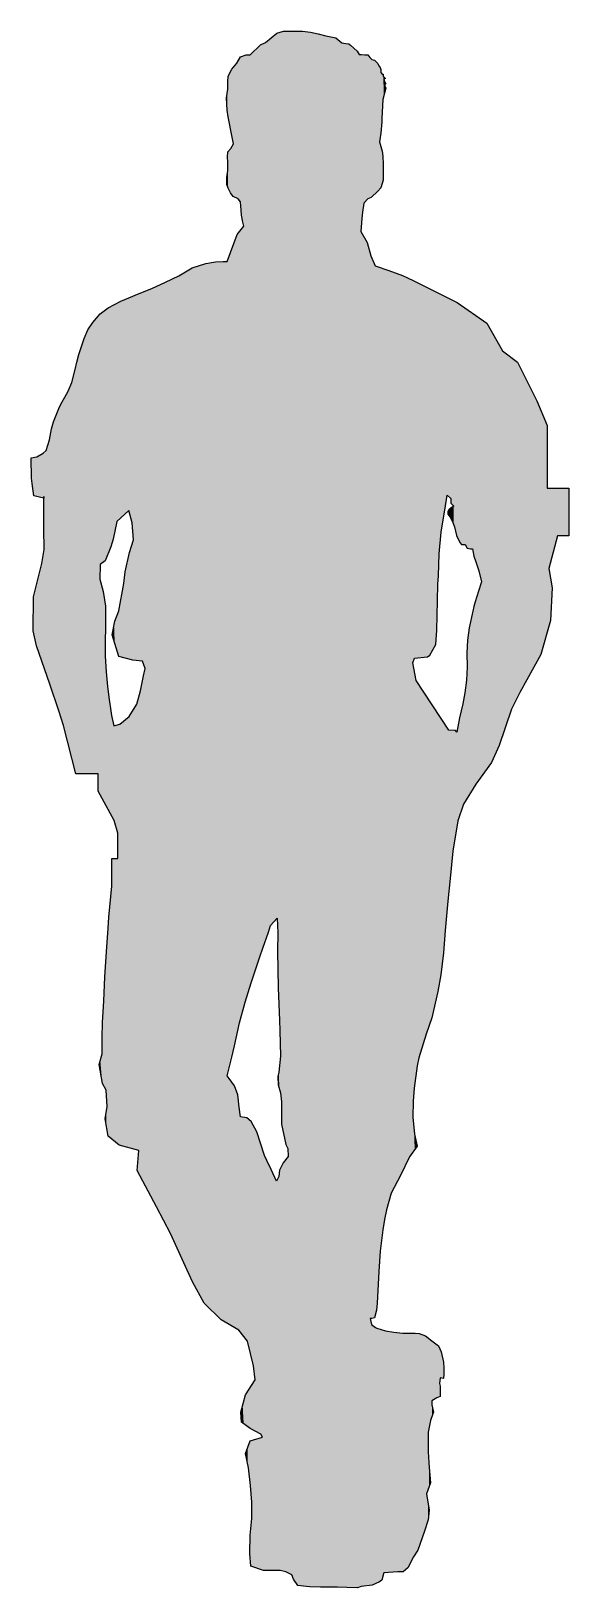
# Model space of a CAD drawing. Extents: x 46 to 112, y -124 to 67.
import ezdxf

# ---------------------------------------------------------------- set-up
doc = ezdxf.new("R2010")
doc.units = 0
doc.layers.get('0').update_dxf_attribs({"linetype": 'CONTINUOUS'})

# ---------------------------------------------------------------- blocks, each defined once
blk = doc.blocks.new('*U0')
for points in [[(76.59, -52.33), (76.51, 66.84), (76.59, 66.86)], [(76.68, -54.35), (76.59, 66.86), (76.68, 66.89)], [(76.59, -52.33), (76.59, 66.86), (76.68, -54.35)], [(76.72, -55.58), (76.68, 66.89), (76.72, 66.9)], [(76.68, -54.35), (76.68, 66.89), (76.72, -55.58)], [(76.76, -57.16), (76.72, 66.9), (76.76, 66.91)], [(76.72, -55.58), (76.72, 66.9), (76.76, -57.16)], [(76.8, -58.74), (76.76, 66.91), (76.8, 66.93)], [(76.76, -57.16), (76.76, 66.91), (76.8, -58.74)], [(76.93, -64.35), (76.8, 66.93), (76.93, 66.96)], [(76.8, -63.21), (76.8, 66.93), (76.93, -64.35)], [(77.14, -68.12), (76.93, 66.96), (77.14, 67.03)], [(76.93, -67.09), (76.93, 66.96), (77.14, -68.12)], [(77.18, -68.33), (77.14, 67.03), (77.18, 67.04)], [(77.14, -68.12), (77.14, 67.03), (77.18, -68.33)], [(77.18, -68.33), (77.18, 67.04), (77.44, -69.58)], [(77.44, -69.58), (77.18, 67.04), (77.44, 67.04)], [(77.44, -69.58), (77.44, 67.04), (77.69, -70.08)], [(77.69, -70.08), (77.44, 67.04), (77.69, 67.04)], [(77.69, -70.08), (77.69, 67.04), (77.73, -71.05)], [(77.73, -71.05), (77.69, 67.04), (77.73, 67.04)], [(77.73, -122.14), (77.73, 67.04), (78.2, -122.37)], [(78.2, -122.37), (77.73, 67.04), (78.2, 67.04)], [(78.2, -122.37), (78.2, 67.04), (78.41, -122.92)], [(78.41, -122.92), (78.2, 67.04), (78.41, 67.04)], [(78.41, -122.92), (78.41, 67.04), (78.91, -123.68)], [(78.91, -123.68), (78.41, 67.04), (78.91, 67.04)], [(78.91, -123.68), (78.91, 67.04), (79.5, -123.74)], [(79.5, -123.74), (78.91, 67.04), (79.5, 67.04)], [(79.5, -123.74), (79.5, 67.04), (80.01, -123.8)], [(80.01, -123.8), (79.5, 67.04), (80.01, 66.97)], [(80.01, -123.8), (80.01, 66.97), (80.39, -123.84)], [(80.39, -123.84), (80.01, 66.97), (80.39, 66.93)], [(80.39, -123.84), (80.39, 66.93), (80.47, -123.85)], [(80.47, -123.85), (80.39, 66.93), (80.47, 66.91)], [(80.47, -123.85), (80.47, 66.91), (81.44, -123.88)], [(81.44, -123.88), (80.47, 66.91), (81.44, 66.7)], [(74.27, -46.55), (73.89, 64.9), (74.27, 65.27)], [(74.36, -46.32), (74.27, 65.27), (74.36, 65.35)], [(74.27, -46.55), (74.27, 65.27), (74.36, -46.32)], [(74.4, -46.2), (74.36, 65.35), (74.4, 65.38)], [(74.36, -46.32), (74.36, 65.35), (74.4, -46.2)], [(74.61, -45.62), (74.4, 65.38), (74.61, 65.48)], [(74.4, -46.2), (74.4, 65.38), (74.61, -45.62)], [(74.65, -45.5), (74.61, 65.48), (74.65, 65.5)], [(74.61, -45.62), (74.61, 65.48), (74.65, -45.5)], [(74.74, -45.26), (74.65, 65.5), (74.74, 65.54)], [(74.65, -45.5), (74.65, 65.5), (74.74, -45.26)], [(74.86, -44.88), (74.74, 65.54), (74.86, 65.61)], [(74.74, -45.26), (74.74, 65.54), (74.86, -44.88)], [(74.95, -44.64), (74.86, 65.61), (74.95, 65.65)], [(74.86, -44.88), (74.86, 65.61), (74.95, -44.64)], [(75.12, -44.14), (74.95, 65.65), (75.12, 65.78)], [(74.95, -44.64), (74.95, 65.65), (75.12, -44.14)], [(75.33, -43.52), (75.12, 65.78), (75.33, 65.94)], [(75.12, -44.14), (75.12, 65.78), (75.33, -43.52)], [(75.5, -42.96), (75.33, 65.94), (75.5, 66.07)], [(75.33, -43.52), (75.33, 65.94), (75.5, -42.96)], [(75.58, -42.68), (75.5, 66.07), (75.58, 66.13)], [(75.5, -42.96), (75.5, 66.07), (75.58, -42.68)], [(75.66, -42.58), (75.58, 66.13), (75.66, 66.2)], [(75.58, -42.68), (75.58, 66.13), (75.66, -42.58)], [(76.3, -41.88), (75.66, 66.2), (76.3, 66.75)], [(75.66, -42.58), (75.66, 66.2), (76.3, -41.88)], [(76.34, -41.84), (76.3, 66.75), (76.34, 66.79)], [(76.3, -41.88), (76.3, 66.75), (76.34, -41.84)], [(76.38, -41.79), (76.34, 66.79), (76.38, 66.8)], [(76.34, -41.84), (76.34, 66.79), (76.38, -41.79)], [(76.42, -42.71), (76.38, 66.8), (76.42, 66.81)], [(76.38, -41.79), (76.38, 66.8), (76.42, -42.71)], [(76.47, -43.6), (76.42, 66.81), (76.47, 66.83)], [(76.42, -42.71), (76.42, 66.81), (76.47, -43.6)], [(76.51, -50.35), (76.47, 66.83), (76.51, 66.84)], [(76.47, -48.05), (76.47, 66.83), (76.51, -50.35)], [(76.51, -50.35), (76.51, 66.84), (76.59, -52.33)], [(81.44, -123.88), (81.44, 66.7), (81.7, -123.89)], [(81.7, -123.89), (81.44, 66.7), (81.7, 66.63)], [(81.7, -123.89), (81.7, 66.63), (82.37, -123.89)], [(82.37, -123.89), (81.7, 66.63), (82.37, 66.45)], [(82.37, -123.89), (82.37, 66.45), (82.66, -123.89)], [(82.66, -123.89), (82.37, 66.45), (82.66, 66.4)], [(82.66, -123.89), (82.66, 66.4), (83.57, -123.89)], [(83.57, -123.89), (82.66, 66.4), (83.57, 66.23)], [(83.57, -123.89), (83.57, 66.23), (83.8, -123.89)], [(83.8, -123.89), (83.57, 66.23), (83.8, 66.03)], [(83.8, -123.89), (83.8, 66.03), (84.31, -123.91)], [(84.31, -123.91), (83.8, 66.03), (84.31, 65.61)], [(84.31, -123.91), (84.31, 65.61), (84.81, -123.92)], [(84.81, -123.92), (84.31, 65.61), (84.81, 65.52)], [(84.81, -123.92), (84.81, 65.52), (84.94, -123.93)], [(84.94, -123.93), (84.81, 65.52), (84.94, 65.51)], [(84.94, -123.93), (84.94, 65.51), (85.19, -123.94)], [(85.19, -123.94), (84.94, 65.51), (85.19, 65.48)], [(85.19, -123.94), (85.19, 65.48), (85.4, -123.94)], [(85.4, -123.94), (85.19, 65.48), (85.4, 65.31)], [(85.4, -123.94), (85.4, 65.31), (86.21, -123.97)], [(86.21, -123.97), (85.4, 65.31), (86.21, 64.6)], [(71.45, 46.54), (71.15, 62.76), (71.45, 63.12)], [(71.49, 46.52), (71.45, 63.12), (71.49, 63.19)], [(71.45, 46.54), (71.45, 63.12), (71.49, 46.52)], [(71.58, 46.48), (71.49, 63.19), (71.58, 63.33)], [(71.49, 46.52), (71.49, 63.19), (71.58, 46.48)], [(71.62, 46.46), (71.58, 63.33), (71.62, 63.4)], [(71.58, 46.48), (71.58, 63.33), (71.62, 46.46)], [(71.7, 46.36), (71.62, 63.4), (71.7, 63.53)], [(71.62, 46.46), (71.62, 63.4), (71.7, 46.36)], [(71.74, 46.3), (71.7, 63.53), (71.74, 63.6)], [(71.7, 46.36), (71.7, 63.53), (71.74, 46.3)], [(71.79, 46.25), (71.74, 63.6), (71.79, 63.67)], [(71.74, 46.3), (71.74, 63.6), (71.79, 46.25)], [(71.91, 46.09), (71.79, 63.67), (71.91, 63.88)], [(71.79, 46.25), (71.79, 63.67), (71.91, 46.09)], [(71.95, 45.59), (71.91, 63.88), (71.95, 63.89)], [(71.91, 46.09), (71.91, 63.88), (71.95, 45.59)], [(72, 45.07), (71.95, 63.89), (72, 63.91)], [(71.95, 45.59), (71.95, 63.89), (72, 45.07)], [(72.04, 44.44), (72, 63.91), (72.04, 63.93)], [(72, 45.07), (72, 63.91), (72.04, 44.44)], [(72.17, 43.6), (72.04, 63.93), (72.17, 63.97)], [(72.04, 44.44), (72.04, 63.93), (72.17, 43.6)], [(72.29, 43.13), (72.17, 63.97), (72.29, 64.02)], [(72.17, 43.6), (72.17, 63.97), (72.29, 43.13)], [(72.46, -52.12), (72.29, 64.02), (72.46, 64.08)], [(72.29, -52.75), (72.29, 64.02), (72.46, -52.12)], [(72.5, -51.98), (72.46, 64.08), (72.5, 64.1)], [(72.46, -52.12), (72.46, 64.08), (72.5, -51.98)], [(72.59, -51.72), (72.5, 64.1), (72.59, 64.13)], [(72.5, -51.98), (72.5, 64.1), (72.59, -51.72)], [(72.59, -51.72), (72.59, 64.13), (72.67, -51.45)], [(72.67, -51.45), (72.59, 64.13), (72.67, 64.13)], [(72.67, -51.45), (72.67, 64.13), (72.76, -51.19)], [(72.76, -51.19), (72.67, 64.13), (72.76, 64.13)], [(72.76, -51.19), (72.76, 64.13), (72.88, -50.79)], [(72.88, -50.79), (72.76, 64.13), (72.88, 64.13)], [(72.88, -50.79), (72.88, 64.13), (73.05, -50.25)], [(73.05, -50.25), (72.88, 64.13), (73.05, 64.13)], [(73.05, -50.25), (73.05, 64.13), (73.09, -50.12)], [(73.09, -50.12), (73.05, 64.13), (73.09, 64.13)], [(73.09, -50.12), (73.09, 64.13), (73.1, -50.1)], [(73.1, -50.1), (73.09, 64.13), (73.1, 64.13)], [(73.14, -49.98), (73.1, 64.13), (73.14, 64.17)], [(73.1, -50.1), (73.1, 64.13), (73.14, -49.98)], [(73.18, -49.85), (73.14, 64.17), (73.18, 64.21)], [(73.14, -49.98), (73.14, 64.17), (73.18, -49.85)], [(73.22, -49.72), (73.18, 64.21), (73.22, 64.25)], [(73.18, -49.85), (73.18, 64.21), (73.22, -49.72)], [(73.3, -49.46), (73.22, 64.25), (73.3, 64.33)], [(73.22, -49.72), (73.22, 64.25), (73.3, -49.46)], [(73.51, -48.82), (73.3, 64.33), (73.51, 64.53)], [(73.3, -49.46), (73.3, 64.33), (73.51, -48.82)], [(73.68, -48.3), (73.51, 64.53), (73.68, 64.7)], [(73.51, -48.82), (73.51, 64.53), (73.68, -48.3)], [(73.89, -47.65), (73.68, 64.7), (73.89, 64.9)], [(73.68, -48.3), (73.68, 64.7), (73.89, -47.65)], [(73.89, -47.65), (73.89, 64.9), (74.27, -46.55)], [(86.21, -123.97), (86.21, 64.6), (86.25, -123.97)], [(86.25, -123.97), (86.21, 64.6), (86.25, 64.53)], [(86.25, -123.97), (86.25, 64.53), (86.46, -123.89)], [(86.46, -123.89), (86.25, 64.53), (86.46, 64.17)], [(86.46, -123.89), (86.46, 64.17), (86.66, -123.82)], [(86.66, -123.82), (86.46, 64.17), (86.66, 64.17)], [(86.66, 42.46), (86.66, 64.17), (86.71, 43.09)], [(86.71, 43.09), (86.66, 64.17), (86.71, 64.17)], [(86.71, 43.09), (86.71, 64.17), (86.75, 43.52)], [(86.75, 43.52), (86.71, 64.17), (86.75, 64.17)], [(86.75, 43.52), (86.75, 64.17), (86.79, 44.06)], [(86.79, 44.06), (86.75, 64.17), (86.79, 64.17)], [(86.79, 44.06), (86.79, 64.17), (86.87, 44.82)], [(86.87, 44.82), (86.79, 64.17), (86.87, 64.16)], [(86.87, 44.82), (86.87, 64.16), (87.04, 45.92)], [(87.04, 45.92), (86.87, 64.16), (87.04, 64.14)], [(87.04, 45.92), (87.04, 64.14), (87.16, 46.06)], [(87.16, 46.06), (87.04, 64.14), (87.16, 64.13)], [(87.16, 46.06), (87.16, 64.13), (87.38, 46.31)], [(87.38, 46.31), (87.16, 64.13), (87.38, 64.13)], [(87.38, 46.31), (87.38, 64.13), (87.42, 46.36)], [(87.42, 46.36), (87.38, 64.13), (87.42, 64.13)], [(87.42, 46.36), (87.42, 64.13), (87.51, 46.46)], [(87.51, 46.46), (87.42, 64.13), (87.51, 64.13)], [(87.51, 46.46), (87.51, 64.13), (87.63, 46.51)], [(87.63, 46.51), (87.51, 64.13), (87.63, 63.96)], [(87.63, 46.51), (87.63, 63.96), (87.76, 46.56)], [(87.76, 46.56), (87.63, 63.96), (87.76, 63.79)], [(87.76, 46.56), (87.76, 63.79), (87.81, 46.58)], [(87.81, 46.58), (87.76, 63.79), (87.81, 63.75)], [(87.81, 46.58), (87.81, 63.75), (87.88, 46.62)], [(87.88, 46.62), (87.81, 63.75), (87.88, 63.69)], [(87.88, 46.62), (87.88, 63.69), (87.93, 46.63)], [(87.93, 46.63), (87.88, 63.69), (87.93, 63.65)], [(87.93, 46.63), (87.93, 63.65), (87.98, 46.68)], [(87.98, 46.68), (87.93, 63.65), (87.98, 63.61)], [(87.98, 46.68), (87.98, 63.61), (88.01, 46.71)], [(88.01, 46.71), (87.98, 63.61), (88.01, 63.58)], [(88.01, 46.71), (88.01, 63.58), (88.02, 46.72)], [(88.02, 46.72), (88.01, 63.58), (88.02, 63.58)], [(88.02, 46.72), (88.02, 63.58), (88.06, 46.76)], [(88.06, 46.76), (88.02, 63.58), (88.06, 63.56)], [(88.06, 46.76), (88.06, 63.56), (88.31, 46.99)], [(88.31, 46.99), (88.06, 63.56), (88.31, 63.46)], [(88.31, 46.99), (88.31, 63.46), (88.31, 47)], [(88.31, 47), (88.31, 63.46), (88.31, 63.45)], [(88.31, 47), (88.31, 63.45), (88.43, 47.11)], [(88.43, 47.11), (88.31, 63.45), (88.43, 63.35)], [(88.43, 47.11), (88.43, 63.35), (88.52, 47.19)], [(88.52, 47.19), (88.43, 63.35), (88.52, 63.28)], [(88.52, 47.19), (88.52, 63.28), (88.56, 47.23)], [(88.56, 47.23), (88.52, 63.28), (88.56, 63.25)], [(88.56, 47.23), (88.56, 63.25), (88.57, 47.24)], [(88.57, 47.24), (88.56, 63.25), (88.57, 63.24)], [(88.57, 47.24), (88.57, 63.24), (88.65, 47.32)], [(88.65, 47.32), (88.57, 63.24), (88.65, 63.15)], [(88.65, 47.32), (88.65, 63.15), (88.69, 47.36)], [(88.69, 47.36), (88.65, 63.15), (88.69, 63.11)], [(88.69, 47.36), (88.69, 63.11), (88.73, 47.39)], [(88.73, 47.39), (88.69, 63.11), (88.73, 63.08)], [(88.73, 47.39), (88.73, 63.08), (88.85, 47.53)], [(88.85, 47.53), (88.73, 63.08), (88.85, 62.78)], [(70.39, 56.54), (70.35, 60.84), (70.39, 61.52)], [(70.52, 55.85), (70.39, 61.52), (70.52, 61.77)], [(70.39, 56.54), (70.39, 61.52), (70.52, 55.85)], [(70.69, 54.93), (70.52, 61.77), (70.69, 62.11)], [(70.52, 55.85), (70.52, 61.77), (70.69, 54.93)], [(70.73, 54.71), (70.69, 62.11), (70.73, 62.19)], [(70.69, 54.93), (70.69, 62.11), (70.73, 54.71)], [(70.82, 54.25), (70.73, 62.19), (70.82, 62.36)], [(70.73, 54.71), (70.73, 62.19), (70.82, 54.25)], [(70.86, 54.01), (70.82, 62.36), (70.86, 62.41)], [(70.82, 54.25), (70.82, 62.36), (70.86, 54.01)], [(70.99, 53.41), (70.86, 62.41), (70.99, 62.56)], [(70.86, 54.01), (70.86, 62.41), (70.99, 53.41)], [(71.03, 53.21), (70.99, 62.56), (71.03, 62.61)], [(70.99, 53.41), (70.99, 62.56), (71.03, 53.21)], [(71.15, 46.68), (71.03, 62.61), (71.15, 62.76)], [(71.03, 46.74), (71.03, 62.61), (71.15, 46.68)], [(71.15, 46.68), (71.15, 62.76), (71.45, 46.54)], [(88.85, 47.53), (88.85, 62.78), (88.86, 47.54)], [(88.86, 47.54), (88.85, 62.78), (88.86, 62.77)], [(88.86, 47.54), (88.86, 62.77), (88.95, 47.63)], [(88.95, 47.63), (88.86, 62.77), (88.95, 62.67)], [(88.95, 47.63), (88.95, 62.67), (88.96, 47.65)], [(88.96, 47.65), (88.95, 62.67), (88.96, 62.65)], [(88.96, 53.44), (88.96, 62.65), (89.02, 53.95)], [(89.02, 53.95), (88.96, 62.65), (89.02, 62.57)], [(89.02, 53.95), (89.02, 62.57), (89.03, 54.01)], [(89.03, 54.01), (89.02, 62.57), (89.03, 62.55)], [(89.03, 54.01), (89.03, 62.55), (89.1, 54.54)], [(89.1, 54.54), (89.03, 62.55), (89.1, 62.35)], [(89.1, 54.54), (89.1, 62.35), (89.11, 54.64)], [(89.11, 54.64), (89.1, 62.35), (89.11, 62.32)], [(89.11, 54.64), (89.11, 61.98), (89.2, 55.56)], [(89.2, 55.56), (89.11, 61.98), (89.2, 61.87)], [(89.2, 55.56), (89.2, 61.87), (89.23, 55.92)], [(89.23, 55.92), (89.2, 61.87), (89.23, 61.82)], [(89.23, 56.33), (89.23, 61.82), (89.24, 56.44)], [(89.24, 56.44), (89.23, 61.82), (89.24, 61.81)], [(89.24, 56.44), (89.24, 61.81), (89.28, 57.04)], [(89.28, 57.04), (89.24, 61.81), (89.28, 61.77)], [(89.28, 57.04), (89.28, 61.77), (89.36, 58.48)], [(89.36, 58.48), (89.28, 61.77), (89.36, 61.77)], [(89.36, 58.48), (89.36, 61.77), (89.37, 58.61)], [(89.37, 58.61), (89.36, 61.77), (89.37, 61.77)], [(89.37, 58.61), (89.37, 61.77), (89.37, 58.67)], [(89.37, 58.67), (89.37, 61.77), (89.37, 61.77)], [(89.37, 58.67), (89.37, 61.77), (89.4, 58.8)], [(89.4, 58.8), (89.37, 61.77), (89.4, 61.77)], [(89.4, 58.8), (89.4, 61.52), (89.48, 59.14)], [(89.48, 59.14), (89.4, 61.52), (89.48, 61.42)], [(89.48, 59.14), (89.48, 61.42), (89.49, 59.16)], [(89.49, 59.16), (89.48, 61.42), (89.49, 61.42)], [(89.49, 61.14), (89.49, 61.42), (89.54, 61.16)], [(89.54, 61.16), (89.49, 61.42), (89.54, 61.36)], [(89.49, 59.16), (89.49, 61.14), (89.54, 59.36)], [(89.54, 59.36), (89.49, 61.14), (89.54, 60.99)], [(89.54, 61.16), (89.54, 61.36), (89.57, 61.18)], [(89.57, 61.18), (89.54, 61.36), (89.57, 61.32)], [(89.57, 61.18), (89.57, 61.32), (89.61, 61.2)], [(89.61, 61.2), (89.57, 61.32), (89.61, 61.27)], [(89.61, 61.2), (89.61, 61.27), (89.66, 61.22)], [(70.27, 57.34), (70.23, 59.12), (70.27, 59.39)], [(70.31, 57.08), (70.27, 59.39), (70.31, 59.65)], [(70.27, 57.34), (70.27, 59.39), (70.31, 57.08)], [(70.35, 56.8), (70.31, 59.65), (70.35, 59.91)], [(70.31, 57.08), (70.31, 59.65), (70.35, 56.8)], [(70.35, 56.8), (70.35, 60.84), (70.39, 56.54)], [(89.54, 59.36), (89.54, 60.99), (89.57, 59.51)], [(89.57, 59.51), (89.54, 60.99), (89.57, 60.88)], [(89.57, 59.51), (89.57, 60.88), (89.61, 59.69)], [(89.61, 59.69), (89.57, 60.88), (89.61, 60.81)], [(89.61, 60.51), (89.61, 60.81), (89.66, 60.53)], [(89.66, 60.53), (89.61, 60.81), (89.66, 60.74)], [(89.61, 59.69), (89.61, 60.25), (89.66, 59.87)], [(89.66, 59.87), (89.61, 60.25), (89.66, 60.14)], [(89.66, 60.53), (89.66, 60.74), (89.66, 60.54)], [(89.66, 60.54), (89.66, 60.74), (89.66, 60.73)], [(89.66, 60.54), (89.66, 60.73), (89.7, 60.56)], [(89.7, 60.56), (89.66, 60.73), (89.7, 60.66)], [(89.66, 59.87), (89.66, 60.14), (89.66, 59.89)], [(89.66, 59.89), (89.66, 60.14), (89.66, 60.13)], [(89.66, 59.89), (89.66, 60.13), (89.7, 60.04)], [(89.7, 60.56), (89.7, 60.66), (89.74, 60.59)], [(70.23, 58.12), (70.18, 58.86), (70.23, 59.12)], [(70.23, 58.12), (70.23, 59.12), (70.27, 57.34)], [(70.35, 51.02), (70.31, 51.57), (70.35, 52.24)], [(70.39, 47.77), (70.35, 52.24), (70.39, 52.29)], [(70.35, 47.88), (70.35, 52.24), (70.39, 47.77)], [(70.52, 47.54), (70.39, 52.29), (70.52, 52.43)], [(70.39, 47.77), (70.39, 52.29), (70.52, 47.54)], [(70.69, 47.22), (70.52, 52.43), (70.69, 52.62)], [(70.52, 47.54), (70.52, 52.43), (70.69, 47.22)], [(70.73, 47.16), (70.69, 52.62), (70.73, 52.66)], [(70.69, 47.22), (70.69, 52.62), (70.73, 47.16)], [(70.82, 47.03), (70.73, 52.66), (70.82, 52.82)], [(70.73, 47.16), (70.73, 52.66), (70.82, 47.03)], [(70.86, 46.96), (70.82, 52.82), (70.86, 52.9)], [(70.82, 47.03), (70.82, 52.82), (70.86, 46.96)], [(70.99, 46.76), (70.86, 52.9), (70.99, 53.13)], [(70.86, 46.96), (70.86, 52.9), (70.99, 46.76)], [(71.03, 46.74), (70.99, 53.13), (71.03, 53.21)], [(70.99, 46.76), (70.99, 53.13), (71.03, 46.74)], [(88.96, 47.65), (88.96, 53.44), (89.02, 47.72)], [(89.02, 47.72), (88.96, 53.44), (89.02, 53.2)], [(89.02, 47.72), (89.02, 53.2), (89.03, 47.73)], [(89.03, 47.73), (89.02, 53.2), (89.03, 53.17)], [(89.03, 47.73), (89.03, 53.17), (89.1, 47.8)], [(89.1, 47.8), (89.03, 53.17), (89.1, 52.91)], [(89.1, 47.8), (89.1, 52.91), (89.11, 47.81)], [(89.11, 47.81), (89.1, 52.91), (89.11, 52.87)], [(89.11, 47.81), (89.11, 52.87), (89.2, 48.1)], [(89.2, 48.1), (89.11, 52.87), (89.2, 52.57)], [(89.2, 48.1), (89.2, 52.57), (89.23, 48.21)], [(89.23, 48.21), (89.2, 52.57), (89.23, 52.46)], [(89.23, 48.21), (89.23, 52.46), (89.24, 48.23)], [(89.24, 48.23), (89.23, 52.46), (89.24, 52.44)], [(89.24, 48.23), (89.24, 52.44), (89.28, 48.34)], [(89.28, 48.34), (89.24, 52.44), (89.28, 52.32)], [(89.28, 48.34), (89.28, 52.32), (89.36, 48.61)], [(89.36, 48.61), (89.28, 52.32), (89.36, 51.69)], [(89.36, 48.61), (89.36, 51.69), (89.37, 48.63)], [(89.37, 48.63), (89.36, 51.69), (89.37, 51.52)], [(70.35, 47.88), (70.31, 49.64), (70.35, 49.92)], [(89.37, 48.63), (89.37, 51.52), (89.37, 48.65)], [(89.37, 48.65), (89.37, 51.52), (89.37, 51.42)], [(89.37, 48.65), (89.37, 51.42), (89.4, 48.74)], [(89.4, 48.74), (89.37, 51.42), (89.4, 50.72)], [(70.27, 48.12), (70.23, 49.08), (70.27, 49.36)], [(70.23, 48.23), (70.23, 49.08), (70.27, 48.12)], [(70.31, 48), (70.27, 49.36), (70.31, 49.64)], [(70.27, 48.12), (70.27, 49.36), (70.31, 48)], [(70.31, 48), (70.31, 49.64), (70.35, 47.88)], [(71.49, -55.97), (71.45, 41.96), (71.49, 42.08)], [(71.58, -55.59), (71.49, 42.08), (71.58, 42.19)], [(71.49, -55.97), (71.49, 42.08), (71.58, -55.59)], [(71.62, -55.4), (71.58, 42.19), (71.62, 42.25)], [(71.58, -55.59), (71.58, 42.19), (71.62, -55.4)], [(71.7, -55.03), (71.62, 42.25), (71.7, 42.36)], [(71.62, -55.4), (71.62, 42.25), (71.7, -55.03)], [(71.74, -54.84), (71.7, 42.36), (71.74, 42.41)], [(71.7, -55.03), (71.7, 42.36), (71.74, -54.84)], [(71.79, -54.65), (71.74, 42.41), (71.79, 42.47)], [(71.74, -54.84), (71.74, 42.41), (71.79, -54.65)], [(71.91, -54.18), (71.79, 42.47), (71.91, 42.63)], [(71.79, -54.65), (71.79, 42.47), (71.91, -54.18)], [(71.95, -54.02), (71.91, 42.63), (71.95, 42.69)], [(71.91, -54.18), (71.91, 42.63), (71.95, -54.02)], [(72, -53.86), (71.95, 42.69), (72, 42.74)], [(71.95, -54.02), (71.95, 42.69), (72, -53.86)], [(72.04, -53.7), (72, 42.74), (72.04, 42.8)], [(72, -53.86), (72, 42.74), (72.04, -53.7)], [(72.17, -53.23), (72.04, 42.8), (72.17, 42.97)], [(72.04, -53.7), (72.04, 42.8), (72.17, -53.23)], [(72.29, -52.75), (72.17, 42.97), (72.29, 43.13)], [(72.17, -53.23), (72.17, 42.97), (72.29, -52.75)], [(86.66, -123.82), (86.66, 42.46), (86.71, -123.8)], [(86.71, -123.8), (86.66, 42.46), (86.71, 42.37)], [(86.71, -123.8), (86.71, 42.37), (86.75, -123.8)], [(86.75, -123.8), (86.71, 42.37), (86.75, 42.31)], [(86.75, -123.8), (86.75, 42.31), (86.79, -123.79)], [(86.79, -123.79), (86.75, 42.31), (86.79, 42.23)], [(86.79, -123.79), (86.79, 42.23), (86.87, -123.78)], [(86.87, -123.78), (86.79, 42.23), (86.87, 42.08)], [(86.87, -123.78), (86.87, 42.08), (87.04, -123.76)], [(87.04, -123.76), (86.87, 42.08), (87.04, 41.78)], [(70.82, -58.87), (70.73, 40.04), (70.82, 40.26)], [(70.86, -58.69), (70.82, 40.26), (70.86, 40.38)], [(70.82, -58.87), (70.82, 40.26), (70.86, -58.69)], [(70.99, -58.17), (70.86, 40.38), (70.99, 40.72)], [(70.86, -58.69), (70.86, 40.38), (70.99, -58.17)], [(71.03, -58), (70.99, 40.72), (71.03, 40.83)], [(70.99, -58.17), (70.99, 40.72), (71.03, -58)], [(71.15, -57.47), (71.03, 40.83), (71.15, 41.17)], [(71.03, -58), (71.03, 40.83), (71.15, -57.47)], [(71.45, -56.16), (71.15, 41.17), (71.45, 41.96)], [(71.15, -57.47), (71.15, 41.17), (71.45, -56.16)], [(71.45, -56.16), (71.45, 41.96), (71.49, -55.97)], [(87.04, -123.76), (87.04, 41.78), (87.16, -123.75)], [(87.16, -123.75), (87.04, 41.78), (87.16, 41.56)], [(87.16, -123.75), (87.16, 41.56), (87.38, -123.72)], [(87.38, -123.72), (87.16, 41.56), (87.38, 41.19)], [(87.38, -123.72), (87.38, 41.19), (87.42, -123.71)], [(87.42, -123.71), (87.38, 41.19), (87.42, 41.11)], [(87.42, -123.71), (87.42, 41.11), (87.51, -123.7)], [(87.51, -123.7), (87.42, 41.11), (87.51, 40.81)], [(87.51, -123.7), (87.51, 40.81), (87.63, -123.69)], [(87.63, -123.69), (87.51, 40.81), (87.63, 40.36)], [(87.63, -123.69), (87.63, 40.36), (87.76, -123.67)], [(87.76, -123.67), (87.63, 40.36), (87.76, 39.91)], [(67.44, -89.02), (66.01, 38), (67.44, 38.47)], [(67.65, -89.23), (67.44, 38.47), (67.65, 38.54)], [(67.44, -89.02), (67.44, 38.47), (67.65, -89.23)], [(68.83, -90.41), (67.65, 38.54), (68.83, 38.75)], [(67.65, -89.23), (67.65, 38.54), (68.83, -90.41)], [(69.51, -91.08), (68.83, 38.75), (69.51, 38.78)], [(68.83, -90.41), (68.83, 38.75), (69.51, -91.08)], [(69.76, -91.23), (69.51, 38.78), (69.76, 38.79)], [(69.51, -91.08), (69.51, 38.78), (69.76, -91.23)], [(69.76, -91.23), (69.76, 38.79), (70.18, -91.47)], [(70.18, -91.47), (69.76, 38.79), (70.18, 38.79)], [(70.18, -91.47), (70.18, 38.79), (70.23, -91.49)], [(70.23, -91.49), (70.18, 38.79), (70.23, 38.79)], [(70.23, -91.49), (70.23, 38.79), (70.27, -91.52)], [(70.27, -91.52), (70.23, 38.79), (70.27, 38.79)], [(70.31, -60.97), (70.27, 38.79), (70.31, 38.9)], [(70.27, -61.14), (70.27, 38.79), (70.31, -60.97)], [(70.35, -60.79), (70.31, 38.9), (70.35, 39.02)], [(70.31, -60.97), (70.31, 38.9), (70.35, -60.79)], [(70.39, -60.62), (70.35, 39.02), (70.39, 39.13)], [(70.35, -60.79), (70.35, 39.02), (70.39, -60.62)], [(70.52, -60.09), (70.39, 39.13), (70.52, 39.47)], [(70.39, -60.62), (70.39, 39.13), (70.52, -60.09)], [(70.69, -59.39), (70.52, 39.47), (70.69, 39.92)], [(70.52, -60.09), (70.52, 39.47), (70.69, -59.39)], [(70.73, -59.22), (70.69, 39.92), (70.73, 40.04)], [(70.69, -59.39), (70.69, 39.92), (70.73, -59.22)], [(70.73, -59.22), (70.73, 40.04), (70.82, -58.87)], [(87.76, -123.67), (87.76, 39.91), (87.81, -123.67)], [(87.81, -123.67), (87.76, 39.91), (87.81, 39.74)], [(87.81, -90.91), (87.81, 39.74), (87.88, -90.91)], [(87.88, -90.91), (87.81, 39.74), (87.88, 39.46)], [(87.88, -90.91), (87.88, 39.46), (87.93, -90.91)], [(87.93, -90.91), (87.88, 39.46), (87.93, 39.37)], [(87.93, -90.91), (87.93, 39.37), (87.98, -90.91)], [(87.98, -90.91), (87.93, 39.37), (87.98, 39.26)], [(87.98, -90.91), (87.98, 39.26), (88.01, -90.91)], [(88.01, -90.91), (87.98, 39.26), (88.01, 39.18)], [(88.01, -90.91), (88.01, 39.18), (88.02, -90.91)], [(88.02, -90.91), (88.01, 39.18), (88.02, 39.17)], [(88.02, -90.91), (88.02, 39.17), (88.06, -90.9)], [(88.06, -90.9), (88.02, 39.17), (88.06, 39.07)], [(88.06, -90.9), (88.06, 39.07), (88.31, -90.83)], [(88.31, -90.83), (88.06, 39.07), (88.31, 38.53)], [(88.31, -90.83), (88.31, 38.53), (88.31, -90.83)], [(88.31, -90.83), (88.31, 38.53), (88.31, 38.51)], [(88.31, -90.83), (88.31, 38.51), (88.43, -90.39)], [(88.43, -90.39), (88.31, 38.51), (88.43, 38.24)], [(88.43, -90.39), (88.43, 38.24), (88.52, -90.08)], [(88.52, -90.08), (88.43, 38.24), (88.52, 38.21)], [(88.52, -90.08), (88.52, 38.21), (88.56, -89.93)], [(88.56, -89.93), (88.52, 38.21), (88.56, 38.2)], [(63.31, -80.5), (62.72, 36.22), (63.31, 36.51)], [(64.32, -82.7), (63.31, 36.51), (64.32, 37.02)], [(63.31, -80.5), (63.31, 36.51), (64.32, -82.7)], [(64.95, -84.08), (64.32, 37.02), (64.95, 37.39)], [(64.32, -82.7), (64.32, 37.02), (64.95, -84.08)], [(65.97, -86.35), (64.95, 37.39), (65.97, 37.99)], [(64.95, -84.08), (64.95, 37.39), (65.97, -86.35)], [(66.01, -86.44), (65.97, 37.99), (66.01, 38)], [(65.97, -86.35), (65.97, 37.99), (66.01, -86.44)], [(66.01, -86.44), (66.01, 38), (67.44, -89.02)], [(88.56, -89.93), (88.56, 38.2), (88.57, -89.9)], [(88.57, -89.9), (88.56, 38.2), (88.57, 38.19)], [(88.57, -89.9), (88.57, 38.19), (88.65, -89.02)], [(88.65, -89.02), (88.57, 38.19), (88.65, 38.16)], [(88.65, -89.02), (88.65, 38.16), (88.69, -88.26)], [(88.69, -88.26), (88.65, 38.16), (88.69, 38.15)], [(88.69, -88.26), (88.69, 38.15), (88.73, -87.6)], [(88.73, -87.6), (88.69, 38.15), (88.73, 38.14)], [(88.73, -87.6), (88.73, 38.14), (88.85, -85.27)], [(88.85, -85.27), (88.73, 38.14), (88.85, 38.09)], [(88.85, -85.27), (88.85, 38.09), (88.86, -85.14)], [(88.86, -85.14), (88.85, 38.09), (88.86, 38.09)], [(88.86, -85.14), (88.86, 38.09), (88.95, -83.88)], [(88.95, -83.88), (88.86, 38.09), (88.95, 38.06)], [(88.95, -83.88), (88.95, 38.06), (88.96, -83.7)], [(88.96, -83.7), (88.95, 38.06), (88.96, 38.05)], [(88.96, -83.7), (88.96, 38.05), (89.02, -82.76)], [(89.02, -82.76), (88.96, 38.05), (89.02, 38.03)], [(89.02, -82.76), (89.02, 38.03), (89.03, -82.65)], [(89.03, -82.65), (89.02, 38.03), (89.03, 38.03)], [(89.03, -82.65), (89.03, 38.03), (89.1, -82.13)], [(89.1, -82.13), (89.03, 38.03), (89.1, 38)], [(89.1, -82.13), (89.1, 38), (89.11, -82.05)], [(89.11, -82.05), (89.1, 38), (89.11, 38)], [(89.11, -82.05), (89.11, 38), (89.2, -81.34)], [(89.2, -81.34), (89.11, 38), (89.2, 37.97)], [(89.2, -81.34), (89.2, 37.97), (89.23, -81.07)], [(89.23, -81.07), (89.2, 37.97), (89.23, 37.95)], [(89.23, -81.07), (89.23, 37.95), (89.24, -81.02)], [(89.24, -81.02), (89.23, 37.95), (89.24, 37.95)], [(89.24, -81.02), (89.24, 37.95), (89.28, -80.75)], [(89.28, -80.75), (89.24, 37.95), (89.28, 37.94)], [(89.28, -80.75), (89.28, 37.94), (89.36, -80.09)], [(89.36, -80.09), (89.28, 37.94), (89.36, 37.91)], [(89.36, -80.09), (89.36, 37.91), (89.37, -80.03)], [(89.37, -80.03), (89.36, 37.91), (89.37, 37.91)], [(89.37, -80.03), (89.37, 37.91), (89.37, -80)], [(89.37, -80), (89.37, 37.91), (89.37, 37.9)], [(89.37, -80), (89.37, 37.9), (89.4, -79.78)], [(89.4, -79.78), (89.37, 37.9), (89.4, 37.89)], [(89.4, -79.78), (89.4, 37.89), (89.48, -79.16)], [(89.48, -79.16), (89.4, 37.89), (89.48, 37.86)], [(89.48, -79.16), (89.48, 37.86), (89.49, -79.14)], [(89.49, -79.14), (89.48, 37.86), (89.49, 37.86)], [(89.49, -79.14), (89.49, 37.86), (89.54, -78.77)], [(89.54, -78.77), (89.49, 37.86), (89.54, 37.85)], [(89.54, -78.77), (89.54, 37.85), (89.57, -78.6)], [(89.57, -78.6), (89.54, 37.85), (89.57, 37.83)], [(89.57, -78.6), (89.57, 37.83), (89.61, -78.41)], [(89.61, -78.41), (89.57, 37.83), (89.61, 37.82)], [(89.61, -78.41), (89.61, 37.82), (89.66, -78.21)], [(89.66, -78.21), (89.61, 37.82), (89.66, 37.8)], [(89.66, -78.21), (89.66, 37.8), (89.66, -78.18)], [(89.66, -78.18), (89.66, 37.8), (89.66, 37.8)], [(89.66, -78.18), (89.66, 37.8), (89.7, -78.02)], [(89.7, -78.02), (89.66, 37.8), (89.7, 37.79)], [(89.7, -78.02), (89.7, 37.79), (89.74, -77.82)], [(89.74, -77.82), (89.7, 37.79), (89.74, 37.77)], [(89.74, -77.82), (89.74, 37.77), (89.79, -77.59)], [(89.79, -77.59), (89.74, 37.77), (89.79, 37.76)], [(89.79, -77.59), (89.79, 37.76), (90.08, -76.6)], [(90.08, -76.6), (89.79, 37.76), (90.08, 37.65)], [(90.08, -76.6), (90.08, 37.65), (90.38, -75.56)], [(90.38, -75.56), (90.08, 37.65), (90.38, 37.55)], [(90.38, -75.56), (90.38, 37.55), (90.72, -74.91)], [(90.72, -74.91), (90.38, 37.55), (90.72, 37.43)], [(90.72, -74.91), (90.72, 37.43), (91.18, -74.02)], [(91.18, -74.02), (90.72, 37.43), (91.18, 37.27)], [(91.18, -74.02), (91.18, 37.27), (91.52, -73.37)], [(91.52, -73.37), (91.18, 37.27), (91.52, 37.15)], [(91.52, -73.37), (91.52, 37.15), (91.76, -72.86)], [(91.76, -72.86), (91.52, 37.15), (91.76, 37.06)], [(91.76, -72.86), (91.76, 37.06), (91.81, -72.76)], [(91.81, -72.76), (91.76, 37.06), (91.81, 37.04)], [(91.81, -72.76), (91.81, 37.04), (91.86, -72.67)], [(91.86, -72.67), (91.81, 37.04), (91.86, 37.02)], [(91.86, -72.67), (91.86, 37.02), (92.4, -71.53)], [(92.4, -71.53), (91.86, 37.02), (92.4, 36.75)], [(92.4, -71.53), (92.4, 36.75), (92.61, -71.09)], [(92.61, -71.09), (92.4, 36.75), (92.61, 36.65)], [(92.61, -71.09), (92.61, 36.65), (92.66, -71.04)], [(92.66, -71.04), (92.61, 36.65), (92.66, 36.63)], [(92.66, -71.04), (92.66, 36.63), (93.04, -70.53)], [(93.04, -70.53), (92.66, 36.63), (93.04, 36.45)], [(93.04, -10.46), (93.04, 36.45), (93.08, -10.35)], [(93.08, -10.35), (93.04, 36.45), (93.08, 36.43)], [(93.08, -10.35), (93.08, 36.43), (93.12, -10.24)], [(93.12, -10.24), (93.08, 36.43), (93.12, 36.41)], [(93.12, -10.24), (93.12, 36.41), (93.2, -10.02)], [(93.2, -10.02), (93.12, 36.41), (93.2, 36.37)], [(93.2, -10.02), (93.2, 36.37), (93.25, -9.91)], [(93.25, -9.91), (93.2, 36.37), (93.25, 36.35)], [(93.25, -9.91), (93.25, 36.35), (93.33, -9.9)], [(93.33, -9.9), (93.25, 36.35), (93.33, 36.3)], [(93.33, -9.9), (93.33, 36.3), (93.42, -9.89)], [(93.42, -9.89), (93.33, 36.3), (93.42, 36.26)], [(58.63, 6.7), (58.29, 34.35), (58.63, 34.49)], [(58.72, 5.66), (58.63, 34.49), (58.72, 34.52)], [(58.63, 6.7), (58.63, 34.49), (58.72, 5.66)], [(58.8, 4.63), (58.72, 34.52), (58.8, 34.56)], [(58.72, 5.66), (58.72, 34.52), (58.8, 4.63)], [(59.18, -10.2), (58.8, 34.56), (59.18, 34.71)], [(58.8, -10.17), (58.8, 34.56), (59.18, -10.2)], [(59.22, -10.2), (59.18, 34.71), (59.22, 34.72)], [(59.18, -10.2), (59.18, 34.71), (59.22, -10.2)], [(59.43, -10.22), (59.22, 34.72), (59.43, 34.81)], [(59.22, -10.2), (59.22, 34.72), (59.43, -10.22)], [(59.47, -10.22), (59.43, 34.81), (59.47, 34.83)], [(59.43, -10.22), (59.43, 34.81), (59.47, -10.22)], [(59.64, -10.23), (59.47, 34.83), (59.64, 34.89)], [(59.47, -10.22), (59.47, 34.83), (59.64, -10.23)], [(59.9, -10.25), (59.64, 34.89), (59.9, 35)], [(59.64, -10.23), (59.64, 34.89), (59.9, -10.25)], [(60.02, -10.6), (59.9, 35), (60.02, 35.05)], [(59.9, -10.25), (59.9, 35), (60.02, -10.6)], [(60.23, -11.18), (60.02, 35.05), (60.23, 35.13)], [(60.02, -10.6), (60.02, 35.05), (60.23, -11.18)], [(61.03, -76.11), (60.23, 35.13), (61.03, 35.46)], [(60.23, -74.62), (60.23, 35.13), (61.03, -76.11)], [(61.62, -77.21), (61.03, 35.46), (61.62, 35.72)], [(61.03, -76.11), (61.03, 35.46), (61.62, -77.21)], [(62.72, -79.34), (61.62, 35.72), (62.72, 36.22)], [(61.62, -77.21), (61.62, 35.72), (62.72, -79.34)], [(62.72, -79.34), (62.72, 36.22), (63.31, -80.5)], [(93.42, -9.89), (93.42, 36.26), (93.58, -9.88)], [(93.58, -9.88), (93.42, 36.26), (93.58, 36.18)], [(93.58, -9.88), (93.58, 36.18), (93.63, -9.87)], [(93.63, -9.87), (93.58, 36.18), (93.63, 36.16)], [(93.63, -9.87), (93.63, 36.16), (93.75, -9.86)], [(93.75, -9.86), (93.63, 36.16), (93.75, 36.09)], [(93.75, -9.86), (93.75, 36.09), (93.8, -9.85)], [(93.8, -9.85), (93.75, 36.09), (93.8, 36.07)], [(93.8, -9.85), (93.8, 36.07), (94.47, -9.78)], [(94.47, -9.78), (93.8, 36.07), (94.47, 35.73)], [(94.47, -9.78), (94.47, 35.73), (94.6, -9.77)], [(94.6, -9.77), (94.47, 35.73), (94.6, 35.67)], [(94.6, -9.77), (94.6, 35.67), (94.68, -9.76)], [(94.68, -9.76), (94.6, 35.67), (94.68, 35.63)], [(94.68, -9.76), (94.68, 35.63), (94.72, -9.75)], [(94.72, -9.75), (94.68, 35.63), (94.72, 35.61)], [(94.72, -9.75), (94.72, 35.61), (94.81, -9.74)], [(94.81, -9.74), (94.72, 35.61), (94.81, 35.56)], [(94.81, -9.74), (94.81, 35.56), (94.89, -9.68)], [(94.89, -9.68), (94.81, 35.56), (94.89, 35.52)], [(94.89, -9.68), (94.89, 35.52), (94.93, -9.65)], [(94.93, -9.65), (94.89, 35.52), (94.93, 35.5)], [(94.93, -9.65), (94.93, 35.5), (94.98, -9.62)], [(94.98, -9.62), (94.93, 35.5), (94.98, 35.48)], [(94.98, -9.62), (94.98, 35.48), (95.02, -9.59)], [(95.02, -9.59), (94.98, 35.48), (95.02, 35.46)], [(95.02, -9.59), (95.02, 35.46), (95.1, -9.53)], [(95.1, -9.53), (95.02, 35.46), (95.1, 35.42)], [(95.1, -9.53), (95.1, 35.42), (95.19, -9.39)], [(95.19, -9.39), (95.1, 35.42), (95.19, 35.37)], [(95.19, -9.39), (95.19, 35.37), (95.36, -9.1)], [(95.36, -9.1), (95.19, 35.37), (95.36, 35.29)], [(95.36, -9.1), (95.36, 35.29), (95.44, -8.95)], [(95.44, -8.95), (95.36, 35.29), (95.44, 35.25)], [(95.44, -8.95), (95.44, 35.25), (95.57, -8.73)], [(95.57, -8.73), (95.44, 35.25), (95.57, 35.18)], [(95.57, -8.73), (95.57, 35.18), (95.86, -8.23)], [(95.86, -8.23), (95.57, 35.18), (95.86, 35.04)], [(95.86, -8.23), (95.86, 35.04), (95.99, -6.45)], [(95.99, -6.45), (95.86, 35.04), (95.99, 34.97)], [(95.99, -6.45), (95.99, 34.97), (96.07, -2.87)], [(96.07, -2.87), (95.99, 34.97), (96.07, 34.93)], [(96.07, -2.87), (96.07, 34.93), (96.11, -0.8)], [(96.11, -0.8), (96.07, 34.93), (96.11, 34.91)], [(96.11, -0.8), (96.11, 34.91), (96.16, 0.21)], [(96.16, 0.21), (96.11, 34.91), (96.16, 34.89)], [(96.16, 0.21), (96.16, 34.89), (96.24, 2.91)], [(96.24, 2.91), (96.16, 34.89), (96.24, 34.85)], [(96.24, 2.91), (96.24, 34.85), (96.32, 3.79)], [(96.32, 3.79), (96.24, 34.85), (96.32, 34.81)], [(96.32, 3.79), (96.32, 34.81), (96.37, 4.24)], [(96.37, 4.24), (96.32, 34.81), (96.37, 34.78)], [(96.37, 4.24), (96.37, 34.78), (96.45, 5.11)], [(96.45, 5.11), (96.37, 34.78), (96.45, 34.74)], [(96.45, 5.11), (96.45, 34.74), (96.49, 5.56)], [(96.49, 5.56), (96.45, 34.74), (96.49, 34.72)], [(96.49, 5.56), (96.49, 34.72), (96.79, 7.31)], [(96.79, 7.31), (96.49, 34.72), (96.79, 34.57)], [(96.79, 7.31), (96.79, 34.57), (96.83, 7.56)], [(96.83, 7.56), (96.79, 34.57), (96.83, 34.55)], [(96.83, 7.56), (96.83, 34.55), (97, 8.56)], [(97, 8.56), (96.83, 34.55), (97, 34.47)], [(97, 8.56), (97, 34.47), (97.04, 8.81)], [(97.04, 8.81), (97, 34.47), (97.04, 34.45)], [(97.04, 8.81), (97.04, 34.45), (97.25, 10.12)], [(97.25, 10.12), (97.04, 34.45), (97.25, 34.34)], [(54.92, 1.77), (54.71, 32.34), (54.92, 32.5)], [(54.96, 1.8), (54.92, 32.5), (54.96, 32.54)], [(54.92, 1.77), (54.92, 32.5), (54.96, 1.8)], [(55, 1.83), (54.96, 32.54), (55, 32.57)], [(54.96, 1.8), (54.96, 32.54), (55, 1.83)], [(55.05, 1.86), (55, 32.57), (55.05, 32.6)], [(55, 1.83), (55, 32.57), (55.05, 1.86)], [(55.13, 1.93), (55.05, 32.6), (55.13, 32.67)], [(55.05, 1.86), (55.05, 32.6), (55.13, 1.93)], [(55.26, 2.03), (55.13, 32.67), (55.26, 32.77)], [(55.13, 1.93), (55.13, 32.67), (55.26, 2.03)], [(55.3, 2.06), (55.26, 32.77), (55.3, 32.8)], [(55.26, 2.03), (55.26, 32.77), (55.3, 2.06)], [(55.34, 2.16), (55.3, 32.8), (55.34, 32.83)], [(55.3, 2.06), (55.3, 32.8), (55.34, 2.16)], [(55.43, 2.36), (55.34, 32.83), (55.43, 32.9)], [(55.34, 2.16), (55.34, 32.83), (55.43, 2.36)], [(55.47, 2.46), (55.43, 32.9), (55.47, 32.93)], [(55.43, 2.36), (55.43, 32.9), (55.47, 2.46)], [(55.55, 2.66), (55.47, 32.93), (55.55, 33)], [(55.47, 2.46), (55.47, 32.93), (55.55, 2.66)], [(55.59, 2.76), (55.55, 33), (55.59, 33.03)], [(55.55, 2.66), (55.55, 33), (55.59, 2.76)], [(55.68, 2.96), (55.59, 33.03), (55.68, 33.1)], [(55.59, 2.76), (55.59, 33.03), (55.68, 2.96)], [(55.76, 3.16), (55.68, 33.1), (55.76, 33.14)], [(55.68, 2.96), (55.68, 33.1), (55.76, 3.16)], [(55.8, 3.25), (55.76, 33.14), (55.8, 33.16)], [(55.76, 3.16), (55.76, 33.14), (55.8, 3.25)], [(56.02, 3.75), (55.8, 33.16), (56.02, 33.28)], [(55.8, 3.25), (55.8, 33.16), (56.02, 3.75)], [(56.1, 4.07), (56.02, 33.28), (56.1, 33.32)], [(56.02, 3.75), (56.02, 33.28), (56.1, 4.07)], [(56.14, 4.24), (56.1, 33.32), (56.14, 33.34)], [(56.1, 4.07), (56.1, 33.32), (56.14, 4.24)], [(56.18, 4.4), (56.14, 33.34), (56.18, 33.36)], [(56.14, 4.24), (56.14, 33.34), (56.18, 4.4)], [(56.27, 4.72), (56.18, 33.36), (56.27, 33.41)], [(56.18, 4.4), (56.18, 33.36), (56.27, 4.72)], [(56.35, 5.11), (56.27, 33.41), (56.35, 33.45)], [(56.27, 4.72), (56.27, 33.41), (56.35, 5.11)], [(56.4, 5.3), (56.35, 33.45), (56.4, 33.48)], [(56.35, 5.11), (56.35, 33.45), (56.4, 5.3)], [(56.48, 5.7), (56.4, 33.48), (56.48, 33.52)], [(56.4, 5.3), (56.4, 33.48), (56.48, 5.7)], [(56.73, 6.87), (56.48, 33.52), (56.73, 33.65)], [(56.48, 5.7), (56.48, 33.52), (56.73, 6.87)], [(56.85, 6.98), (56.73, 33.65), (56.85, 33.72)], [(56.73, 6.87), (56.73, 33.65), (56.85, 6.98)], [(56.99, 7.1), (56.85, 33.72), (56.99, 33.79)], [(56.85, 6.98), (56.85, 33.72), (56.99, 7.1)], [(57.03, 7.14), (56.99, 33.79), (57.03, 33.81)], [(56.99, 7.1), (56.99, 33.79), (57.03, 7.14)], [(57.11, 7.22), (57.03, 33.81), (57.11, 33.86)], [(57.03, 7.14), (57.03, 33.81), (57.11, 7.22)], [(57.23, 7.32), (57.11, 33.86), (57.23, 33.92)], [(57.11, 7.22), (57.11, 33.86), (57.23, 7.32)], [(57.58, 7.64), (57.23, 33.92), (57.58, 34.06)], [(57.23, 7.32), (57.23, 33.92), (57.58, 7.64)], [(57.74, 7.79), (57.58, 34.06), (57.74, 34.13)], [(57.58, 7.64), (57.58, 34.06), (57.74, 7.79)], [(58.21, 8.22), (57.74, 34.13), (58.21, 34.32)], [(57.74, 7.79), (57.74, 34.13), (58.21, 8.22)], [(58.25, 8.07), (58.21, 34.32), (58.25, 34.34)], [(58.21, 8.22), (58.21, 34.32), (58.25, 8.07)], [(58.29, 7.92), (58.25, 34.34), (58.29, 34.35)], [(58.25, 8.07), (58.25, 34.34), (58.29, 7.92)], [(58.29, 7.92), (58.29, 34.35), (58.63, 6.7)], [(97.25, 10.12), (97.25, 34.34), (97.34, 10.04)], [(97.34, 10.04), (97.25, 34.34), (97.34, 34.3)], [(97.34, 10.04), (97.34, 34.3), (97.46, 9.91)], [(97.46, 9.91), (97.34, 34.3), (97.46, 34.24)], [(97.46, 9.91), (97.46, 34.24), (97.51, 9.87)], [(97.51, 9.87), (97.46, 34.24), (97.51, 34.21)], [(97.51, 9.87), (97.51, 34.21), (97.59, 9.79)], [(97.59, 9.79), (97.51, 34.21), (97.59, 34.17)], [(97.59, 9.79), (97.59, 34.17), (97.69, 9.7)], [(97.69, 9.7), (97.59, 34.17), (97.69, 34.12)], [(97.69, 9.13), (97.69, 34.12), (97.72, 9.1)], [(97.72, 9.1), (97.69, 34.12), (97.72, 34.11)], [(97.72, 9.1), (97.72, 34.11), (97.93, 8.89)], [(97.93, 8.89), (97.72, 34.11), (97.93, 34)], [(97.93, 8.89), (97.93, 34), (97.97, 8.85)], [(97.97, 8.85), (97.93, 34), (97.97, 33.98)], [(97.97, 8.85), (97.97, 33.98), (98.05, 8.77)], [(98.05, 8.77), (97.97, 33.98), (98.05, 33.94)], [(98.05, 6.42), (98.05, 33.94), (98.14, 6.2)], [(98.14, 6.2), (98.05, 33.94), (98.14, 33.9)], [(98.14, 6.2), (98.14, 33.9), (98.26, 5.69)], [(98.26, 5.69), (98.14, 33.9), (98.26, 33.83)], [(98.26, 5.69), (98.26, 33.83), (98.39, 5.14)], [(98.39, 5.14), (98.26, 33.83), (98.39, 33.77)], [(98.39, 5.14), (98.39, 33.77), (98.44, 5.03)], [(98.44, 5.03), (98.39, 33.77), (98.44, 33.75)], [(98.44, 5.03), (98.44, 33.75), (98.48, 4.97)], [(98.48, 4.97), (98.44, 33.75), (98.48, 33.73)], [(98.48, 4.97), (98.48, 33.73), (98.56, 4.8)], [(98.56, 4.8), (98.48, 33.73), (98.56, 33.67)], [(98.56, 4.8), (98.56, 33.67), (98.77, 4.38)], [(98.77, 4.38), (98.56, 33.67), (98.77, 33.52)], [(98.77, 4.38), (98.77, 33.52), (98.81, 4.3)], [(98.81, 4.3), (98.77, 33.52), (98.81, 33.49)], [(98.81, 4.3), (98.81, 33.49), (98.98, 4.05)], [(98.98, 4.05), (98.81, 33.49), (98.98, 33.38)], [(98.98, 4.05), (98.98, 33.38), (99.15, 4.05)], [(99.15, 4.05), (98.98, 33.38), (99.15, 33.26)], [(99.15, 4.05), (99.15, 33.26), (99.24, 4.05)], [(99.24, 4.05), (99.15, 33.26), (99.24, 33.2)], [(99.24, 4.05), (99.24, 33.2), (99.4, 4.05)], [(99.4, 4.05), (99.24, 33.2), (99.4, 33.08)], [(99.4, 4.05), (99.4, 33.08), (99.45, 4.05)], [(99.45, 4.05), (99.4, 33.08), (99.45, 33.05)], [(99.45, 4.05), (99.45, 33.05), (99.61, 3.77)], [(99.61, 3.77), (99.45, 33.05), (99.61, 32.94)], [(99.61, 3.77), (99.61, 32.94), (99.66, 3.69)], [(99.66, 3.69), (99.61, 32.94), (99.66, 32.91)], [(99.66, 3.69), (99.66, 32.91), (99.7, 3.62)], [(99.7, 3.62), (99.66, 32.91), (99.7, 32.88)], [(99.7, 3.62), (99.7, 32.88), (99.74, 3.61)], [(99.74, 3.61), (99.7, 32.88), (99.74, 32.85)], [(99.74, 3.61), (99.74, 32.85), (99.95, 3.55)], [(99.95, 3.55), (99.74, 32.85), (99.95, 32.7)], [(99.95, 3.55), (99.95, 32.7), (100.12, 3.5)], [(100.12, 3.5), (99.95, 32.7), (100.12, 32.58)], [(100.12, 3.5), (100.12, 32.58), (100.33, 3.5)], [(100.33, 3.5), (100.12, 32.58), (100.33, 32.44)], [(53.78, -24.07), (53.19, 30.4), (53.78, 31.28)], [(54.46, -24.07), (53.78, 31.28), (54.46, 32.05)], [(53.78, -24.07), (53.78, 31.28), (54.46, -24.07)], [(54.58, -26.46), (54.46, 32.05), (54.58, 32.19)], [(54.46, -26.23), (54.46, 32.05), (54.58, -26.46)], [(54.67, -26.62), (54.58, 32.19), (54.67, 32.29)], [(54.58, -26.46), (54.58, 32.19), (54.67, -26.62)], [(54.71, 1.6), (54.67, 32.29), (54.71, 32.34)], [(54.67, -0.21), (54.67, 32.29), (54.71, 1.6)], [(54.71, 1.6), (54.71, 32.34), (54.92, 1.77)], [(100.33, 3.5), (100.33, 32.44), (100.37, 3.27)], [(100.37, 3.27), (100.33, 32.44), (100.37, 32.41)], [(100.37, 3.27), (100.37, 32.41), (100.5, 2.61)], [(100.5, 2.61), (100.37, 32.41), (100.5, 32.32)], [(100.5, 2.61), (100.5, 32.32), (100.67, 2.16)], [(100.67, 2.16), (100.5, 32.32), (100.67, 32.2)], [(100.67, 2.16), (100.67, 32.2), (100.75, 1.94)], [(100.75, 1.94), (100.67, 32.2), (100.75, 32.14)], [(100.75, 1.94), (100.75, 32.14), (101.09, 0.92)], [(101.09, 0.92), (100.75, 32.14), (101.09, 31.91)], [(101.09, 0.92), (101.09, 31.91), (101.13, 0.8)], [(101.13, 0.8), (101.09, 31.91), (101.13, 31.88)], [(101.13, 0.8), (101.13, 31.88), (101.43, -0.51)], [(101.43, -0.51), (101.13, 31.88), (101.43, 31.67)], [(101.43, -24.42), (101.43, 31.67), (102.1, -23.5)], [(102.1, -23.5), (101.43, 31.67), (102.1, 31.2)], [(102.1, -23.5), (102.1, 31.2), (102.69, -22.69)], [(102.69, -22.69), (102.1, 31.2), (102.69, 30.17)], [(52.56, -24.07), (52.09, 27.36), (52.56, 28.84)], [(52.73, -24.07), (52.56, 28.84), (52.73, 29.34)], [(52.56, -24.07), (52.56, 28.84), (52.73, -24.07)], [(53.19, -24.07), (52.73, 29.34), (53.19, 30.4)], [(52.73, -24.07), (52.73, 29.34), (53.19, -24.07)], [(53.19, -24.07), (53.19, 30.4), (53.78, -24.07)], [(102.69, -22.69), (102.69, 30.17), (103.62, -20.62)], [(103.62, -20.62), (102.69, 30.17), (103.62, 28.56)], [(52.09, -24.07), (51.84, 26.43), (52.09, 27.36)], [(52.09, -24.07), (52.09, 27.36), (52.56, -24.07)], [(103.62, -20.62), (103.62, 28.56), (104.04, -19.38)], [(104.04, -19.38), (103.62, 28.56), (104.04, 27.83)], [(104.04, -19.38), (104.04, 27.83), (105.14, -16.15)], [(105.14, -16.15), (104.04, 27.83), (105.14, 26.98)], [(105.14, -16.15), (105.14, 26.98), (105.85, -14.69)], [(105.85, -14.69), (105.14, 26.98), (105.85, 26.43)], [(51.63, -23.81), (51.21, 23.91), (51.63, 25.51)], [(51.7, -24.07), (51.63, 25.51), (51.7, 25.8)], [(51.63, -23.81), (51.63, 25.51), (51.7, -24.07)], [(51.84, -24.07), (51.7, 25.8), (51.84, 26.43)], [(51.7, -24.07), (51.7, 25.8), (51.84, -24.07)], [(51.84, -24.07), (51.84, 26.43), (52.09, -24.07)], [(105.85, -14.69), (105.85, 26.43), (106.15, -14.09)], [(106.15, -14.09), (105.85, 26.43), (106.15, 25.84)], [(106.15, -14.09), (106.15, 25.84), (107.41, -11.81)], [(107.41, -11.81), (106.15, 25.84), (107.41, 23.31)], [(51.21, -22.17), (50.79, 22.85), (51.21, 23.91)], [(51.21, -22.17), (51.21, 23.91), (51.63, -23.81)], [(107.41, -11.81), (107.41, 23.31), (108.22, -10.36)], [(108.22, -10.36), (107.41, 23.31), (108.22, 21.67)], [(49.86, -17.15), (49.61, 20.74), (49.86, 21.25)], [(50.18, -18.15), (49.86, 21.25), (50.18, 21.82)], [(49.86, -17.15), (49.86, 21.25), (50.18, -18.15)], [(50.37, -18.86), (50.18, 21.82), (50.37, 22.13)], [(50.18, -18.15), (50.18, 21.82), (50.37, -18.86)], [(50.79, -20.51), (50.37, 22.13), (50.79, 22.85)], [(50.37, -18.86), (50.37, 22.13), (50.79, -20.51)], [(50.79, -20.51), (50.79, 22.85), (51.21, -22.17)], [(108.22, -10.36), (108.22, 21.67), (108.72, -9.45)], [(108.72, -9.45), (108.22, 21.67), (108.72, 20.5)], [(49.61, -16.36), (48.97, 19.1), (49.61, 20.74)], [(49.61, -16.36), (49.61, 20.74), (49.86, -17.15)], [(108.72, -9.45), (108.72, 20.5), (109.52, -6.61)], [(109.52, -6.61), (108.72, 20.5), (109.52, 18.64)], [(48.72, -13.71), (48.51, 17.13), (48.72, 18.26)], [(48.97, -14.47), (48.72, 18.26), (48.97, 19.1)], [(48.72, -13.71), (48.72, 18.26), (48.97, -14.47)], [(48.97, -14.47), (48.97, 19.1), (49.61, -16.36)], [(47.79, 9.72), (47.71, 15.26), (47.79, 15.34)], [(47.84, 3.45), (47.79, 15.34), (47.84, 15.37)], [(47.79, 6.03), (47.79, 15.34), (47.84, 3.45)], [(48.09, -11.88), (47.84, 15.37), (48.09, 15.6)], [(47.84, -11.16), (47.84, 15.37), (48.09, -11.88)], [(48.47, -12.96), (48.09, 15.6), (48.47, 16.91)], [(48.09, -11.88), (48.09, 15.6), (48.47, -12.96)], [(48.51, -13.07), (48.47, 16.91), (48.51, 17.13)], [(48.47, -12.96), (48.47, 16.91), (48.51, -13.07)], [(48.51, -13.07), (48.51, 17.13), (48.72, -13.71)], [(46.28, 12.18), (46.23, 14.67), (46.28, 14.68)], [(46.36, 11.55), (46.28, 14.68), (46.36, 14.69)], [(46.28, 12.18), (46.28, 14.68), (46.36, 11.55)], [(46.49, 10.63), (46.36, 14.69), (46.49, 14.72)], [(46.36, 11.55), (46.36, 14.69), (46.49, 10.63)], [(46.53, 10.33), (46.49, 14.72), (46.53, 14.73)], [(46.49, 10.63), (46.49, 14.72), (46.53, 10.33)], [(46.53, 10.33), (46.53, 14.73), (46.57, 10.03)], [(46.57, 10.03), (46.53, 14.73), (46.57, 14.73)], [(46.87, 9.96), (46.57, 14.73), (46.87, 14.79)], [(46.57, 10.03), (46.57, 14.73), (46.87, 9.96)], [(46.91, 9.95), (46.87, 14.79), (46.91, 14.8)], [(46.87, 9.96), (46.87, 14.79), (46.91, 9.95)], [(47.54, 9.78), (46.91, 14.8), (47.54, 15.16)], [(46.91, 9.95), (46.91, 14.8), (47.54, 9.78)], [(47.71, 9.74), (47.54, 15.16), (47.71, 15.26)], [(47.54, 9.78), (47.54, 15.16), (47.71, 9.74)], [(47.71, 9.74), (47.71, 15.26), (47.79, 9.72)], [(109.52, -6.61), (109.52, 10.95), (109.69, -6.02)], [(109.69, -6.02), (109.52, 10.95), (109.69, 10.95)], [(109.69, 1.09), (109.69, 10.95), (109.9, 1.87)], [(109.9, 1.87), (109.69, 10.95), (109.9, 10.95)], [(109.9, 1.87), (109.9, 10.95), (110.11, 2.64)], [(110.11, 2.64), (109.9, 10.95), (110.11, 10.95)], [(110.11, 2.64), (110.11, 10.95), (110.78, 5.11)], [(110.78, 5.11), (110.11, 10.95), (110.78, 10.95)], [(110.78, 5.11), (110.78, 10.95), (112.16, 5.11)], [(112.16, 5.11), (110.78, 10.95), (112.16, 10.95)], [(97.46, 7.59), (97.34, 8.09), (97.46, 8.28)], [(97.34, 7.76), (97.34, 8.09), (97.46, 7.59)], [(97.51, 7.53), (97.46, 8.28), (97.51, 8.35)], [(97.46, 7.59), (97.46, 8.28), (97.51, 7.53)], [(97.59, 7.42), (97.51, 8.35), (97.59, 8.43)], [(97.51, 7.53), (97.51, 8.35), (97.59, 7.42)], [(97.69, 7.23), (97.59, 8.43), (97.69, 8.53)], [(97.59, 7.42), (97.59, 8.43), (97.69, 7.23)], [(97.72, 7.17), (97.69, 8.53), (97.72, 8.56)], [(97.69, 7.23), (97.69, 8.53), (97.72, 7.17)], [(97.93, 6.74), (97.72, 8.56), (97.93, 8.7)], [(97.72, 7.17), (97.72, 8.56), (97.93, 6.74)], [(97.97, 6.64), (97.93, 8.7), (97.97, 8.72)], [(97.93, 6.74), (97.93, 8.7), (97.97, 6.64)], [(98.05, 6.42), (97.97, 8.72), (98.05, 8.77)], [(97.97, 6.64), (97.97, 8.72), (98.05, 6.42)], [(58.63, -10.14), (58.29, 3.07), (58.63, 4.12)], [(58.72, -10.16), (58.63, 4.12), (58.72, 4.38)], [(58.63, -10.14), (58.63, 4.12), (58.72, -10.16)], [(58.8, -10.17), (58.72, 4.38), (58.8, 4.63)], [(58.72, -10.16), (58.72, 4.38), (58.8, -10.17)], [(47.71, -10.8), (47.54, 1.73), (47.71, 2.72)], [(47.79, -11.03), (47.71, 2.72), (47.79, 3.2)], [(47.71, -10.8), (47.71, 2.72), (47.79, -11.03)], [(47.84, -11.16), (47.79, 3.2), (47.84, 3.45)], [(47.79, -11.03), (47.79, 3.2), (47.84, -11.16)], [(58.21, -10.03), (57.74, 0.71), (58.21, 2.72)], [(58.25, -10.04), (58.21, 2.72), (58.25, 2.9)], [(58.21, -10.03), (58.21, 2.72), (58.25, -10.04)], [(58.29, -10.05), (58.25, 2.9), (58.29, 3.07)], [(58.25, -10.04), (58.25, 2.9), (58.29, -10.05)], [(58.29, -10.05), (58.29, 3.07), (58.63, -10.14)], [(47.54, -10.32), (46.91, -0.83), (47.54, 1.73)], [(47.54, -10.32), (47.54, 1.73), (47.71, -10.8)], [(57.74, -9.9), (57.58, -0.72), (57.74, 0.71)], [(57.74, -9.9), (57.74, 0.71), (58.21, -10.03)], [(109.69, -6.02), (109.69, 1.09), (109.9, -5.27)], [(109.9, -5.27), (109.69, 1.09), (109.9, -0.09)], [(46.87, -8.39), (46.57, -2.2), (46.87, -1)], [(46.91, -8.52), (46.87, -1), (46.91, -0.83)], [(46.87, -8.39), (46.87, -1), (46.91, -8.52)], [(46.91, -8.52), (46.91, -0.83), (47.54, -10.32)], [(54.67, -26.62), (54.67, -0.21), (54.71, -26.7)], [(54.71, -26.7), (54.67, -0.21), (54.71, -0.39)], [(54.71, -26.7), (54.71, -0.39), (54.92, -27.09)], [(54.92, -27.09), (54.71, -0.39), (54.92, -1.23)], [(54.92, -27.09), (54.92, -1.23), (54.96, -27.17)], [(54.96, -27.17), (54.92, -1.23), (54.96, -1.39)], [(54.96, -27.17), (54.96, -1.39), (55, -27.24)], [(55, -27.24), (54.96, -1.39), (55, -1.56)], [(55, -27.24), (55, -1.56), (55.05, -27.32)], [(55.05, -27.32), (55, -1.56), (55.05, -1.73)], [(55.05, -27.32), (55.05, -1.73), (55.13, -27.48)], [(55.13, -27.48), (55.05, -1.73), (55.13, -2.24)], [(57.58, -9.86), (57.23, -2.7), (57.58, -0.72)], [(57.58, -9.86), (57.58, -0.72), (57.74, -9.9)], [(101.09, -24.88), (100.75, -2.74), (101.09, -1.69)], [(101.13, -24.82), (101.09, -1.69), (101.13, -1.54)], [(101.09, -24.88), (101.09, -1.69), (101.13, -24.82)], [(101.43, -24.42), (101.13, -1.54), (101.43, -0.51)], [(101.13, -24.82), (101.13, -1.54), (101.43, -24.42)], [(109.9, -5.27), (109.9, -0.09), (110.11, -1.27)], [(46.53, -6.74), (46.49, -6.54), (46.53, -2.36)], [(46.57, -6.95), (46.53, -2.36), (46.57, -2.2)], [(46.53, -6.74), (46.53, -2.36), (46.57, -6.95)], [(46.57, -6.95), (46.57, -2.2), (46.87, -8.39)], [(55.13, -27.48), (55.13, -2.24), (55.26, -27.71)], [(55.26, -27.71), (55.13, -2.24), (55.26, -3)], [(55.26, -27.71), (55.26, -3), (55.3, -27.79)], [(55.3, -27.79), (55.26, -3), (55.3, -3.24)], [(55.3, -7.8), (55.3, -3.24), (55.34, -6.12)], [(55.34, -6.12), (55.3, -3.24), (55.34, -3.5)], [(57.11, -9.74), (57.03, -3.85), (57.11, -3.37)], [(57.23, -9.77), (57.11, -3.37), (57.23, -2.7)], [(57.11, -9.74), (57.11, -3.37), (57.23, -9.77)], [(57.23, -9.77), (57.23, -2.7), (57.58, -9.86)], [(100.5, -25.76), (100.37, -4.14), (100.5, -3.54)], [(100.67, -25.48), (100.5, -3.54), (100.67, -3)], [(100.5, -25.76), (100.5, -3.54), (100.67, -25.48)], [(100.75, -25.34), (100.67, -3), (100.75, -2.74)], [(100.67, -25.48), (100.67, -3), (100.75, -25.34)], [(100.75, -25.34), (100.75, -2.74), (101.09, -24.88)], [(56.48, -8.02), (56.4, -5.84), (56.48, -5.36)], [(56.73, -8.86), (56.48, -5.36), (56.73, -4.73)], [(56.48, -8.02), (56.48, -5.36), (56.73, -8.86)], [(56.85, -9.25), (56.73, -4.73), (56.85, -4.43)], [(56.73, -8.86), (56.73, -4.73), (56.85, -9.25)], [(56.99, -9.7), (56.85, -4.43), (56.99, -4.09)], [(56.85, -9.25), (56.85, -4.43), (56.99, -9.7)], [(57.03, -9.71), (56.99, -4.09), (57.03, -3.85)], [(56.99, -9.7), (56.99, -4.09), (57.03, -9.71)], [(57.03, -9.71), (57.03, -3.85), (57.11, -9.74)], [(100.12, -26.38), (99.95, -6.16), (100.12, -5.35)], [(100.33, -26.04), (100.12, -5.35), (100.33, -4.34)], [(100.12, -26.38), (100.12, -5.35), (100.33, -26.04)], [(100.37, -25.97), (100.33, -4.34), (100.37, -4.14)], [(100.33, -26.04), (100.33, -4.34), (100.37, -25.97)], [(100.37, -25.97), (100.37, -4.14), (100.5, -25.76)], [(56.27, -7.33), (56.18, -7.04), (56.27, -6.56)], [(56.35, -7.61), (56.27, -6.56), (56.35, -6.08)], [(56.27, -7.33), (56.27, -6.56), (56.35, -7.61)], [(56.4, -7.74), (56.35, -6.08), (56.4, -5.84)], [(56.35, -7.61), (56.35, -6.08), (56.4, -7.74)], [(56.4, -7.74), (56.4, -5.84), (56.48, -8.02)], [(99.95, -26.66), (99.74, -7.68), (99.95, -6.16)], [(99.95, -26.66), (99.95, -6.16), (100.12, -26.38)], [(99.7, -10.97), (99.66, -9.28), (99.7, -8.48)], [(99.74, -27), (99.7, -8.48), (99.74, -7.68)], [(99.7, -27.07), (99.7, -8.48), (99.74, -27)], [(99.74, -27), (99.74, -7.68), (99.95, -26.66)], [(55.3, -27.79), (55.3, -9.66), (55.34, -27.87)], [(55.34, -27.87), (55.3, -9.66), (55.34, -10.3)], [(55.34, -27.87), (55.34, -10.3), (55.43, -28.02)], [(55.43, -28.02), (55.34, -10.3), (55.43, -11.56)], [(60.23, -74.62), (60.02, -12.06), (60.23, -11.18)], [(93.04, -66.2), (93.04, -10.46), (93.08, -64.26)], [(93.08, -64.26), (93.04, -10.46), (93.08, -10.71)], [(93.08, -64.26), (93.08, -10.71), (93.12, -63.74)], [(93.12, -63.74), (93.08, -10.71), (93.12, -10.95)], [(93.12, -63.74), (93.12, -10.95), (93.2, -62.66)], [(93.2, -62.66), (93.12, -10.95), (93.2, -11.44)], [(93.2, -62.66), (93.2, -11.44), (93.25, -62.36)], [(93.25, -62.36), (93.2, -11.44), (93.25, -11.68)], [(99.7, -27.07), (99.66, -11.77), (99.7, -10.97)], [(55.43, -28.02), (55.43, -11.56), (55.47, -28.1)], [(55.47, -28.1), (55.43, -11.56), (55.47, -12.01)], [(55.47, -28.1), (55.47, -12.01), (55.55, -28.26)], [(55.55, -28.26), (55.47, -12.01), (55.55, -12.92)], [(55.55, -28.26), (55.55, -12.92), (55.59, -28.33)], [(55.59, -28.33), (55.55, -12.92), (55.59, -13.37)], [(55.59, -28.33), (55.59, -13.37), (55.68, -28.49)], [(55.68, -28.49), (55.59, -13.37), (55.68, -14.01)], [(59.9, -73.99), (59.64, -13.92), (59.9, -12.68)], [(60.02, -74.23), (59.9, -12.68), (60.02, -12.06)], [(59.9, -73.99), (59.9, -12.68), (60.02, -74.23)], [(60.02, -74.23), (60.02, -12.06), (60.23, -74.62)], [(93.25, -62.36), (93.25, -11.68), (93.33, -61.75)], [(93.33, -61.75), (93.25, -11.68), (93.33, -12.16)], [(93.33, -61.75), (93.33, -12.16), (93.42, -61.14)], [(93.42, -61.14), (93.33, -12.16), (93.42, -12.65)], [(93.42, -61.14), (93.42, -12.65), (93.58, -59.92)], [(93.58, -59.92), (93.42, -12.65), (93.58, -12.91)], [(93.58, -59.92), (93.58, -12.91), (93.63, -59.68)], [(93.63, -59.68), (93.58, -12.91), (93.63, -12.97)], [(93.63, -59.68), (93.63, -12.97), (93.75, -58.95)], [(93.75, -58.95), (93.63, -12.97), (93.75, -13.16)], [(93.75, -58.95), (93.75, -13.16), (93.8, -58.82)], [(93.8, -58.82), (93.75, -13.16), (93.8, -13.22)], [(93.8, -58.82), (93.8, -13.22), (94.47, -56.7)], [(94.47, -56.7), (93.8, -13.22), (94.47, -14.23)], [(99.61, -27.21), (99.45, -13.81), (99.61, -12.61)], [(99.66, -27.14), (99.61, -12.61), (99.66, -11.77)], [(99.61, -27.21), (99.61, -12.61), (99.66, -27.14)], [(99.66, -27.14), (99.66, -11.77), (99.7, -27.07)], [(55.68, -28.49), (55.68, -14.01), (55.76, -28.65)], [(55.76, -28.65), (55.68, -14.01), (55.76, -14.66)], [(55.76, -28.65), (55.76, -14.66), (55.8, -28.72)], [(55.8, -28.72), (55.76, -14.66), (55.8, -14.97)], [(55.8, -28.72), (55.8, -14.97), (56.02, -29.11)], [(56.02, -29.11), (55.8, -14.97), (56.02, -16.36)], [(59.43, -70.29), (59.22, -15.42), (59.43, -14.66)], [(59.47, -73.21), (59.43, -14.66), (59.47, -14.52)], [(59.43, -73.13), (59.43, -14.66), (59.47, -73.21)], [(59.64, -73.53), (59.47, -14.52), (59.64, -13.92)], [(59.47, -73.21), (59.47, -14.52), (59.64, -73.53)], [(59.64, -73.53), (59.64, -13.92), (59.9, -73.99)], [(94.47, -56.7), (94.47, -14.23), (94.6, -56.31)], [(94.6, -56.31), (94.47, -14.23), (94.6, -14.42)], [(94.6, -56.31), (94.6, -14.42), (94.68, -56.04)], [(94.68, -56.04), (94.6, -14.42), (94.68, -14.55)], [(94.68, -56.04), (94.68, -14.55), (94.72, -55.91)], [(94.72, -55.91), (94.68, -14.55), (94.72, -14.62)], [(94.72, -55.91), (94.72, -14.62), (94.81, -55.66)], [(94.81, -55.66), (94.72, -14.62), (94.81, -14.74)], [(94.81, -55.66), (94.81, -14.74), (94.89, -55.41)], [(94.89, -55.41), (94.81, -14.74), (94.89, -14.87)], [(94.89, -55.41), (94.89, -14.87), (94.93, -55.28)], [(94.93, -55.28), (94.89, -14.87), (94.93, -14.93)], [(94.93, -55.28), (94.93, -14.93), (94.98, -55.16)], [(94.98, -55.16), (94.93, -14.93), (94.98, -14.99)], [(94.98, -55.16), (94.98, -14.99), (95.02, -55.03)], [(95.02, -55.03), (94.98, -14.99), (95.02, -15.06)], [(95.02, -55.03), (95.02, -15.06), (95.1, -54.78)], [(95.1, -54.78), (95.02, -15.06), (95.1, -15.18)], [(95.1, -54.78), (95.1, -15.18), (95.19, -54.53)], [(95.19, -54.53), (95.1, -15.18), (95.19, -15.31)], [(99.24, -27.83), (99.15, -15.52), (99.24, -15.05)], [(99.4, -27.56), (99.24, -15.05), (99.4, -14.13)], [(99.24, -27.83), (99.24, -15.05), (99.4, -27.56)], [(99.45, -27.48), (99.4, -14.13), (99.45, -13.81)], [(99.4, -27.56), (99.4, -14.13), (99.45, -27.48)], [(99.45, -27.48), (99.45, -13.81), (99.61, -27.21)], [(56.02, -29.11), (56.02, -16.36), (56.1, -29.27)], [(56.1, -29.27), (56.02, -16.36), (56.1, -16.95)], [(56.1, -29.27), (56.1, -16.95), (56.14, -29.35)], [(56.14, -29.35), (56.1, -16.95), (56.14, -17.16)], [(56.14, -29.35), (56.14, -17.16), (56.18, -29.42)], [(56.18, -29.42), (56.14, -17.16), (56.18, -17.36)], [(58.21, -69.97), (57.74, -17.47), (58.21, -17.07)], [(58.25, -69.98), (58.21, -17.07), (58.25, -17.04)], [(58.21, -69.97), (58.21, -17.07), (58.25, -69.98)], [(58.29, -69.99), (58.25, -17.04), (58.29, -16.97)], [(58.25, -69.98), (58.25, -17.04), (58.29, -69.99)], [(58.63, -70.08), (58.29, -16.97), (58.63, -16.43)], [(58.29, -69.99), (58.29, -16.97), (58.63, -70.08)], [(58.72, -70.1), (58.63, -16.43), (58.72, -16.3)], [(58.63, -70.08), (58.63, -16.43), (58.72, -70.1)], [(58.8, -70.13), (58.72, -16.3), (58.8, -16.17)], [(58.72, -70.1), (58.72, -16.3), (58.8, -70.13)], [(59.18, -70.23), (58.8, -16.17), (59.18, -15.56)], [(58.8, -70.13), (58.8, -16.17), (59.18, -70.23)], [(59.22, -70.24), (59.18, -15.56), (59.22, -15.42)], [(59.18, -70.23), (59.18, -15.56), (59.22, -70.24)], [(59.22, -70.24), (59.22, -15.42), (59.43, -70.29)], [(95.19, -54.53), (95.19, -15.31), (95.36, -54.02)], [(95.36, -54.02), (95.19, -15.31), (95.36, -15.56)], [(95.36, -54.02), (95.36, -15.56), (95.44, -53.66)], [(95.44, -53.66), (95.36, -15.56), (95.44, -15.69)], [(95.44, -53.66), (95.44, -15.69), (95.57, -53.13)], [(95.57, -53.13), (95.44, -15.69), (95.57, -15.88)], [(95.57, -53.13), (95.57, -15.88), (95.86, -51.88)], [(95.86, -51.88), (95.57, -15.88), (95.86, -16.32)], [(95.86, -51.88), (95.86, -16.32), (95.99, -51.35)], [(95.99, -51.35), (95.86, -16.32), (95.99, -16.51)], [(95.99, -51.35), (95.99, -16.51), (96.07, -50.99)], [(96.07, -50.99), (95.99, -16.51), (96.07, -16.64)], [(96.07, -50.99), (96.07, -16.64), (96.11, -50.81)], [(96.11, -50.81), (96.07, -16.64), (96.11, -16.7)], [(96.11, -50.81), (96.11, -16.7), (96.16, -50.55)], [(96.16, -50.55), (96.11, -16.7), (96.16, -16.77)], [(96.16, -50.55), (96.16, -16.77), (96.24, -50.04)], [(96.24, -50.04), (96.16, -16.77), (96.24, -16.89)], [(96.24, -50.04), (96.24, -16.89), (96.32, -49.52)], [(96.32, -49.52), (96.24, -16.89), (96.32, -17.02)], [(96.32, -49.52), (96.32, -17.02), (96.37, -49.26)], [(96.37, -49.26), (96.32, -17.02), (96.37, -17.08)], [(96.37, -49.26), (96.37, -17.08), (96.45, -48.75)], [(96.45, -48.75), (96.37, -17.08), (96.45, -17.21)], [(98.81, -29.1), (98.77, -17.21), (98.81, -17.02)], [(98.98, -28.59), (98.81, -17.02), (98.98, -16.27)], [(98.81, -29.1), (98.81, -17.02), (98.98, -28.59)], [(99.15, -28.09), (98.98, -16.27), (99.15, -15.52)], [(98.98, -28.59), (98.98, -16.27), (99.15, -28.09)], [(99.15, -28.09), (99.15, -15.52), (99.24, -27.83)], [(56.18, -29.42), (56.18, -17.36), (56.27, -29.58)], [(56.27, -29.58), (56.18, -17.36), (56.27, -17.77)], [(56.27, -29.58), (56.27, -17.77), (56.35, -29.74)], [(56.35, -29.74), (56.27, -17.77), (56.35, -18.18)], [(56.4, -29.81), (56.35, -18.18), (56.4, -18.17)], [(56.35, -29.74), (56.35, -18.18), (56.4, -29.81)], [(56.48, -30.1), (56.4, -18.17), (56.48, -18.15)], [(56.4, -29.81), (56.4, -18.17), (56.48, -30.1)], [(56.73, -30.97), (56.48, -18.15), (56.73, -18.09)], [(56.48, -30.1), (56.48, -18.15), (56.73, -30.97)], [(56.85, -31.37), (56.73, -18.09), (56.85, -18.07)], [(56.73, -30.97), (56.73, -18.09), (56.85, -31.37)], [(56.99, -69.63), (56.85, -18.07), (56.99, -18.04)], [(56.85, -69.52), (56.85, -18.07), (56.99, -69.63)], [(57.03, -69.66), (56.99, -18.04), (57.03, -18.03)], [(56.99, -69.63), (56.99, -18.04), (57.03, -69.66)], [(57.11, -69.68), (57.03, -18.03), (57.11, -18.01)], [(57.03, -69.66), (57.03, -18.03), (57.11, -69.68)], [(57.23, -69.71), (57.11, -18.01), (57.23, -17.91)], [(57.11, -69.68), (57.11, -18.01), (57.23, -69.71)], [(57.58, -69.81), (57.23, -17.91), (57.58, -17.61)], [(57.23, -69.71), (57.23, -17.91), (57.58, -69.81)], [(57.74, -69.85), (57.58, -17.61), (57.74, -17.47)], [(57.58, -69.81), (57.58, -17.61), (57.74, -69.85)], [(57.74, -69.85), (57.74, -17.47), (58.21, -69.97)], [(96.45, -48.75), (96.45, -17.21), (96.49, -48.4)], [(96.49, -48.4), (96.45, -17.21), (96.49, -17.27)], [(96.49, -48.4), (96.49, -17.27), (96.79, -46.05)], [(96.79, -46.05), (96.49, -17.27), (96.79, -17.71)], [(96.79, -46.05), (96.79, -17.71), (96.83, -45.51)], [(96.83, -45.51), (96.79, -17.71), (96.83, -17.78)], [(96.83, -45.51), (96.83, -17.78), (97, -43.31)], [(97, -43.31), (96.83, -17.78), (97, -18.03)], [(97, -43.31), (97, -18.03), (97.04, -42.87)], [(97.04, -42.87), (97, -18.03), (97.04, -18.09)], [(97.04, -42.87), (97.04, -18.09), (97.25, -40.62)], [(97.25, -40.62), (97.04, -18.09), (97.25, -18.41)], [(97.25, -40.62), (97.25, -18.41), (97.34, -39.72)], [(97.34, -39.72), (97.25, -18.41), (97.34, -18.54)], [(97.34, -39.72), (97.34, -18.54), (97.46, -38.34)], [(97.46, -38.34), (97.34, -18.54), (97.46, -18.73)], [(97.46, -38.34), (97.46, -18.73), (97.51, -37.83)], [(97.51, -37.83), (97.46, -18.73), (97.51, -18.73)], [(97.51, -37.83), (97.51, -18.73), (97.59, -36.94)], [(97.59, -36.94), (97.51, -18.73), (97.59, -18.73)], [(97.59, -36.94), (97.59, -18.73), (97.69, -35.97)], [(97.69, -35.97), (97.59, -18.73), (97.69, -18.74)], [(97.69, -35.97), (97.69, -18.74), (97.72, -35.68)], [(97.72, -35.68), (97.69, -18.74), (97.72, -18.74)], [(97.72, -35.68), (97.72, -18.74), (97.93, -33.57)], [(97.93, -33.57), (97.72, -18.74), (97.93, -18.75)], [(97.93, -33.57), (97.93, -18.75), (97.97, -33.32)], [(97.97, -33.32), (97.93, -18.75), (97.97, -18.75)], [(97.97, -33.32), (97.97, -18.75), (98.05, -32.83)], [(98.05, -32.83), (97.97, -18.75), (98.05, -18.76)], [(98.05, -32.83), (98.05, -18.76), (98.14, -32.33)], [(98.14, -32.33), (98.05, -18.76), (98.14, -18.76)], [(98.14, -32.33), (98.14, -18.76), (98.26, -31.59)], [(98.26, -31.59), (98.14, -18.76), (98.26, -18.77)], [(98.26, -31.59), (98.26, -18.77), (98.39, -30.85)], [(98.39, -30.85), (98.26, -18.77), (98.39, -18.93)], [(98.39, -30.85), (98.39, -18.93), (98.44, -30.54)], [(98.44, -30.54), (98.39, -18.93), (98.44, -18.99)], [(98.48, -30.35), (98.44, -18.99), (98.48, -18.82)], [(98.44, -30.54), (98.44, -18.99), (98.48, -30.35)], [(98.56, -29.86), (98.48, -18.82), (98.56, -18.36)], [(98.48, -30.35), (98.48, -18.82), (98.56, -29.86)], [(98.77, -29.22), (98.56, -18.36), (98.77, -17.21)], [(98.56, -29.86), (98.56, -18.36), (98.77, -29.22)], [(98.77, -29.22), (98.77, -17.21), (98.81, -29.1)], [(56.14, -68.94), (56.14, -34.49), (56.18, -68.98)], [(56.18, -68.98), (56.14, -34.49), (56.18, -34.49)], [(56.18, -68.98), (56.18, -34.49), (56.27, -69.04)], [(56.27, -69.04), (56.18, -34.49), (56.27, -34.49)], [(56.27, -69.04), (56.27, -34.49), (56.35, -69.11)], [(56.35, -69.11), (56.27, -34.49), (56.35, -34.49)], [(56.35, -69.11), (56.35, -34.49), (56.4, -69.15)], [(56.4, -69.15), (56.35, -34.49), (56.4, -34.49)], [(56.4, -69.15), (56.4, -34.49), (56.48, -69.22)], [(56.48, -69.22), (56.4, -34.49), (56.48, -34.49)], [(56.48, -69.22), (56.48, -34.49), (56.73, -69.42)], [(56.73, -69.42), (56.48, -34.49), (56.73, -34.49)], [(56.73, -69.42), (56.73, -34.49), (56.85, -69.52)], [(56.85, -69.52), (56.73, -34.49), (56.85, -34.49)], [(56.14, -68.94), (56.1, -38.3), (56.14, -37.87)], [(56.02, -68.84), (55.8, -41.25), (56.02, -39.14)], [(56.1, -68.91), (56.02, -39.14), (56.1, -38.3)], [(56.02, -68.84), (56.02, -39.14), (56.1, -68.91)], [(56.1, -68.91), (56.1, -38.3), (56.14, -68.94)], [(55.76, -68.63), (55.68, -43.01), (55.76, -41.66)], [(55.8, -68.67), (55.76, -41.66), (55.8, -41.25)], [(55.76, -68.63), (55.76, -41.66), (55.8, -68.67)], [(55.8, -68.67), (55.8, -41.25), (56.02, -68.84)], [(55.68, -68.56), (55.59, -44.18), (55.68, -43.01)], [(55.68, -68.56), (55.68, -43.01), (55.76, -68.63)], [(76.47, -48.05), (76.42, -45.84), (76.47, -43.6)], [(55.55, -64.9), (55.47, -45.92), (55.55, -44.75)], [(55.59, -68.09), (55.55, -44.75), (55.59, -44.18)], [(55.55, -67.85), (55.55, -44.75), (55.59, -68.09)], [(55.59, -68.09), (55.59, -44.18), (55.68, -68.56)], [(55.43, -62.91), (55.34, -47.76), (55.43, -46.53)], [(55.47, -63.57), (55.43, -46.53), (55.47, -45.92)], [(55.43, -62.91), (55.43, -46.53), (55.47, -63.57)], [(55.47, -63.57), (55.47, -45.92), (55.55, -64.9)], [(55.26, -62.58), (55.13, -51.99), (55.26, -49)], [(55.3, -62.66), (55.26, -49), (55.3, -48.39)], [(55.26, -62.58), (55.26, -49), (55.3, -62.66)], [(55.34, -62.75), (55.3, -48.39), (55.34, -47.76)], [(55.3, -62.66), (55.3, -48.39), (55.34, -62.75)], [(55.34, -62.75), (55.34, -47.76), (55.43, -62.91)], [(55.13, -62.33), (55.05, -53.7), (55.13, -51.99)], [(55.13, -62.33), (55.13, -51.99), (55.26, -62.58)], [(55, -62.07), (54.96, -56.51), (55, -54.57)], [(55.05, -62.16), (55, -54.57), (55.05, -53.7)], [(55, -62.07), (55, -54.57), (55.05, -62.16)], [(55.05, -62.16), (55.05, -53.7), (55.13, -62.33)], [(54.96, -61.84), (54.92, -58.45), (54.96, -56.51)], [(54.96, -61.84), (54.96, -56.51), (55, -62.07)], [(54.92, -61.61), (54.71, -59.26), (54.92, -58.45)], [(54.92, -61.61), (54.92, -58.45), (54.96, -61.84)], [(76.76, -63.07), (76.72, -59.5), (76.76, -59.12)], [(76.8, -63.21), (76.76, -59.12), (76.8, -58.74)], [(76.76, -63.07), (76.76, -59.12), (76.8, -63.21)], [(54.67, -60.22), (54.58, -59.75), (54.67, -59.43)], [(54.71, -60.46), (54.67, -59.43), (54.71, -59.26)], [(54.67, -60.22), (54.67, -59.43), (54.71, -60.46)], [(54.71, -60.46), (54.71, -59.26), (54.92, -61.61)], [(76.51, -62.24), (76.47, -61.23), (76.51, -61.04)], [(76.59, -62.51), (76.51, -61.04), (76.59, -60.68)], [(76.51, -62.24), (76.51, -61.04), (76.59, -62.51)], [(76.68, -62.79), (76.59, -60.68), (76.68, -59.9)], [(76.59, -62.51), (76.59, -60.68), (76.68, -62.79)], [(76.72, -62.94), (76.68, -59.9), (76.72, -59.5)], [(76.68, -62.79), (76.68, -59.9), (76.72, -62.94)], [(76.72, -62.94), (76.72, -59.5), (76.76, -63.07)], [(70.27, -91.52), (70.27, -61.14), (70.31, -91.54)], [(70.31, -91.54), (70.27, -61.14), (70.31, -61.2)], [(70.31, -91.54), (70.31, -61.2), (70.35, -91.57)], [(70.35, -91.57), (70.31, -61.2), (70.35, -61.26)], [(70.35, -91.57), (70.35, -61.26), (70.39, -91.59)], [(70.39, -91.59), (70.35, -61.26), (70.39, -61.31)], [(70.39, -91.59), (70.39, -61.31), (70.52, -91.67)], [(70.52, -91.67), (70.39, -61.31), (70.52, -61.48)], [(70.52, -91.67), (70.52, -61.48), (70.69, -91.76)], [(70.69, -91.76), (70.52, -61.48), (70.69, -61.72)], [(70.69, -91.76), (70.69, -61.72), (70.73, -91.79)], [(70.73, -91.79), (70.69, -61.72), (70.73, -61.78)], [(70.73, -91.79), (70.73, -61.78), (70.82, -91.84)], [(70.82, -91.84), (70.73, -61.78), (70.82, -61.89)], [(70.82, -91.84), (70.82, -61.89), (70.86, -91.86)], [(70.86, -91.86), (70.82, -61.89), (70.86, -61.95)], [(70.86, -91.86), (70.86, -61.95), (70.99, -91.93)], [(70.99, -91.93), (70.86, -61.95), (70.99, -62.13)], [(70.99, -91.93), (70.99, -62.13), (71.03, -91.96)], [(71.03, -91.96), (70.99, -62.13), (71.03, -62.19)], [(71.03, -91.96), (71.03, -62.19), (71.15, -92.03)], [(71.15, -92.03), (71.03, -62.19), (71.15, -62.37)], [(71.15, -92.03), (71.15, -62.37), (71.45, -92.2)], [(71.45, -92.2), (71.15, -62.37), (71.45, -63.13)], [(55.55, -67.85), (55.47, -65.4), (55.55, -64.9)], [(71.45, -92.2), (71.45, -63.13), (71.49, -92.23)], [(71.49, -92.23), (71.45, -63.13), (71.49, -63.24)], [(71.49, -92.23), (71.49, -63.24), (71.58, -92.27)], [(71.58, -92.27), (71.49, -63.24), (71.58, -63.46)], [(71.58, -92.27), (71.58, -63.46), (71.62, -92.3)], [(71.62, -92.3), (71.58, -63.46), (71.62, -63.84)], [(71.62, -92.3), (71.62, -63.84), (71.7, -92.35)], [(71.7, -92.35), (71.62, -63.84), (71.7, -64.6)], [(71.7, -92.35), (71.7, -64.6), (71.74, -92.4)], [(71.74, -92.4), (71.7, -64.6), (71.74, -64.98)], [(55.34, -66.66), (55.3, -66.41), (55.34, -66.16)], [(55.43, -67.14), (55.34, -66.16), (55.43, -65.65)], [(55.34, -66.66), (55.34, -66.16), (55.43, -67.14)], [(55.47, -67.37), (55.43, -65.65), (55.47, -65.4)], [(55.43, -67.14), (55.43, -65.65), (55.47, -67.37)], [(55.47, -67.37), (55.47, -65.4), (55.55, -67.85)], [(71.74, -92.4), (71.74, -64.98), (71.79, -92.46)], [(71.79, -92.46), (71.74, -64.98), (71.79, -65.28)], [(71.79, -92.46), (71.79, -65.28), (71.91, -92.62)], [(71.91, -92.62), (71.79, -65.28), (71.91, -66.16)], [(71.91, -92.62), (71.91, -66.16), (71.95, -92.67)], [(71.95, -92.67), (71.91, -66.16), (71.95, -66.17)], [(71.95, -92.67), (71.95, -66.17), (72, -92.73)], [(72, -92.73), (71.95, -66.17), (72, -66.18)], [(72, -92.73), (72, -66.18), (72.04, -92.78)], [(72.04, -92.78), (72, -66.18), (72.04, -66.18)], [(72.04, -92.78), (72.04, -66.18), (72.17, -92.94)], [(72.17, -92.94), (72.04, -66.18), (72.17, -66.2)], [(72.17, -92.94), (72.17, -66.2), (72.29, -93.1)], [(72.29, -93.1), (72.17, -66.2), (72.29, -66.22)], [(72.29, -93.1), (72.29, -66.22), (72.46, -93.32)], [(72.46, -93.32), (72.29, -66.22), (72.46, -66.25)], [(72.46, -93.32), (72.46, -66.25), (72.5, -93.37)], [(72.5, -93.37), (72.46, -66.25), (72.5, -66.26)], [(72.5, -93.37), (72.5, -66.26), (72.59, -93.48)], [(72.59, -93.48), (72.5, -66.26), (72.59, -66.27)], [(72.59, -93.48), (72.59, -66.27), (72.67, -93.59)], [(72.67, -93.59), (72.59, -66.27), (72.67, -66.29)], [(72.67, -93.59), (72.67, -66.29), (72.76, -93.7)], [(72.76, -93.7), (72.67, -66.29), (72.76, -66.36)], [(72.76, -93.7), (72.76, -66.36), (72.88, -94.2)], [(72.88, -94.2), (72.76, -66.36), (72.88, -66.47)], [(72.88, -94.2), (72.88, -66.47), (73.05, -94.88)], [(73.05, -94.88), (72.88, -66.47), (73.05, -66.61)], [(73.05, -94.88), (73.05, -66.61), (73.09, -95.04)], [(73.09, -95.04), (73.05, -66.61), (73.09, -66.64)], [(73.09, -95.04), (73.09, -66.64), (73.1, -95.07)], [(73.1, -95.07), (73.09, -66.64), (73.1, -66.65)], [(73.1, -95.07), (73.1, -66.65), (73.14, -95.22)], [(73.14, -95.22), (73.1, -66.65), (73.14, -66.68)], [(73.14, -95.22), (73.14, -66.68), (73.18, -95.38)], [(73.18, -95.38), (73.14, -66.68), (73.18, -66.72)], [(73.18, -95.38), (73.18, -66.72), (73.22, -95.56)], [(73.22, -95.56), (73.18, -66.72), (73.22, -66.75)], [(73.22, -95.56), (73.22, -66.75), (73.3, -95.89)], [(73.3, -95.89), (73.22, -66.75), (73.3, -66.91)], [(93.04, -70.53), (93.04, -66.2), (93.08, -70.47)], [(93.08, -70.47), (93.04, -66.2), (93.08, -66.63)], [(93.08, -70.47), (93.08, -66.63), (93.12, -70.41)], [(93.12, -70.41), (93.08, -66.63), (93.12, -67.05)], [(73.3, -95.89), (73.3, -66.91), (73.51, -96.73)], [(73.51, -96.73), (73.3, -66.91), (73.51, -67.3)], [(73.51, -96.73), (73.51, -67.3), (73.68, -98.46)], [(73.68, -98.46), (73.51, -67.3), (73.68, -67.62)], [(73.68, -104.73), (73.68, -67.62), (73.89, -104.85)], [(73.89, -104.85), (73.68, -67.62), (73.89, -68.02)], [(73.89, -104.85), (73.89, -68.02), (74.27, -105.05)], [(74.27, -105.05), (73.89, -68.02), (74.27, -69.16)], [(93.12, -70.41), (93.12, -67.05), (93.2, -70.3)], [(93.2, -70.3), (93.12, -67.05), (93.2, -67.9)], [(93.2, -70.3), (93.2, -67.9), (93.25, -70.24)], [(93.25, -70.24), (93.2, -67.9), (93.25, -68.31)], [(93.25, -70.24), (93.25, -68.31), (93.33, -70.13)], [(93.33, -70.13), (93.25, -68.31), (93.33, -68.68)], [(93.33, -70.13), (93.33, -68.68), (93.42, -70.02)], [(93.42, -70.02), (93.33, -68.68), (93.42, -69.05)], [(59.43, -73.13), (59.22, -72.74), (59.43, -70.29)], [(74.27, -105.05), (74.27, -69.16), (74.36, -105.1)], [(74.36, -105.1), (74.27, -69.16), (74.36, -69.41)], [(74.36, -105.1), (74.36, -69.41), (74.4, -105.12)], [(74.4, -105.12), (74.36, -69.41), (74.4, -69.53)], [(74.4, -105.12), (74.4, -69.53), (74.61, -105.46)], [(74.61, -105.46), (74.4, -69.53), (74.61, -70.16)], [(74.61, -121.78), (74.61, -70.16), (74.65, -121.79)], [(74.65, -121.79), (74.61, -70.16), (74.65, -70.29)], [(74.65, -121.79), (74.65, -70.29), (74.74, -121.82)], [(74.74, -121.82), (74.65, -70.29), (74.74, -70.54)], [(74.74, -121.82), (74.74, -70.54), (74.86, -121.83)], [(74.86, -121.83), (74.74, -70.54), (74.86, -70.93)], [(93.42, -70.02), (93.42, -69.05), (93.58, -69.79)], [(74.86, -121.83), (74.86, -70.93), (74.95, -121.83)], [(74.95, -121.83), (74.86, -70.93), (74.95, -71.12)], [(74.95, -121.83), (74.95, -71.12), (75.12, -121.84)], [(75.12, -121.84), (74.95, -71.12), (75.12, -71.52)], [(75.12, -121.84), (75.12, -71.52), (75.33, -121.85)], [(75.33, -121.85), (75.12, -71.52), (75.33, -71.95)], [(75.33, -121.85), (75.33, -71.95), (75.5, -121.86)], [(75.5, -121.86), (75.33, -71.95), (75.5, -72.31)], [(75.5, -121.86), (75.5, -72.31), (75.58, -121.86)], [(75.58, -121.86), (75.5, -72.31), (75.58, -72.48)], [(75.58, -121.86), (75.58, -72.48), (75.66, -121.86)], [(75.66, -121.86), (75.58, -72.48), (75.66, -72.65)], [(76.76, -121.86), (76.72, -72.61), (76.76, -72.54)], [(76.8, -121.87), (76.76, -72.54), (76.8, -72.46)], [(76.76, -121.86), (76.76, -72.54), (76.8, -121.87)], [(76.93, -121.89), (76.8, -72.46), (76.93, -72.21)], [(76.8, -121.87), (76.8, -72.46), (76.93, -121.89)], [(77.14, -121.93), (76.93, -72.21), (77.14, -71.81)], [(76.93, -121.89), (76.93, -72.21), (77.14, -121.93)], [(77.18, -121.94), (77.14, -71.81), (77.18, -71.76)], [(77.14, -121.93), (77.14, -71.81), (77.18, -121.94)], [(77.44, -121.99), (77.18, -71.76), (77.44, -71.43)], [(77.18, -121.94), (77.18, -71.76), (77.44, -121.99)], [(77.69, -122.12), (77.44, -71.43), (77.69, -71.11)], [(77.44, -121.99), (77.44, -71.43), (77.69, -122.12)], [(77.73, -122.14), (77.69, -71.11), (77.73, -71.05)], [(77.69, -122.12), (77.69, -71.11), (77.73, -122.14)], [(75.66, -121.86), (75.66, -72.65), (76.3, -121.86)], [(76.3, -121.86), (75.66, -72.65), (76.3, -74.05)], [(76.34, -121.86), (76.3, -74.05), (76.34, -73.97)], [(76.3, -121.86), (76.3, -74.05), (76.34, -121.86)], [(76.38, -121.86), (76.34, -73.97), (76.38, -73.89)], [(76.34, -121.86), (76.34, -73.97), (76.38, -121.86)], [(76.42, -121.86), (76.38, -73.89), (76.42, -73.81)], [(76.38, -121.86), (76.38, -73.89), (76.42, -121.86)], [(76.47, -121.86), (76.42, -73.81), (76.47, -73.73)], [(76.42, -121.86), (76.42, -73.81), (76.47, -121.86)], [(76.51, -121.86), (76.47, -73.73), (76.51, -73.65)], [(76.47, -121.86), (76.47, -73.73), (76.51, -121.86)], [(76.59, -121.86), (76.51, -73.65), (76.59, -73.5)], [(76.51, -121.86), (76.51, -73.65), (76.59, -121.86)], [(76.68, -121.86), (76.59, -73.5), (76.68, -72.7)], [(76.59, -121.86), (76.59, -73.5), (76.68, -121.86)], [(76.72, -121.86), (76.68, -72.7), (76.72, -72.61)], [(76.68, -121.86), (76.68, -72.7), (76.72, -121.86)], [(76.72, -121.86), (76.72, -72.61), (76.76, -121.86)], [(87.81, -123.67), (87.81, -90.91), (87.88, -123.66)], [(87.88, -123.66), (87.81, -90.91), (87.88, -91.26)], [(87.88, -123.66), (87.88, -91.26), (87.93, -123.65)], [(87.93, -123.65), (87.88, -91.26), (87.93, -91.45)], [(87.93, -123.65), (87.93, -91.45), (87.98, -123.64)], [(87.98, -123.64), (87.93, -91.45), (87.98, -91.67)], [(87.98, -123.64), (87.98, -91.67), (88.01, -123.64)], [(88.01, -123.64), (87.98, -91.67), (88.01, -91.7)], [(88.01, -123.64), (88.01, -91.7), (88.02, -123.64)], [(88.02, -123.64), (88.01, -91.7), (88.02, -91.7)], [(88.02, -123.64), (88.02, -91.7), (88.06, -123.63)], [(88.06, -123.63), (88.02, -91.7), (88.06, -91.73)], [(88.06, -123.63), (88.06, -91.73), (88.31, -123.53)], [(88.31, -123.53), (88.06, -91.73), (88.31, -91.91)], [(88.31, -123.53), (88.31, -91.91), (88.31, -123.53)], [(88.31, -123.53), (88.31, -91.91), (88.31, -91.92)], [(88.31, -123.53), (88.31, -91.92), (88.43, -123.47)], [(88.43, -123.47), (88.31, -91.92), (88.43, -92)], [(88.43, -123.47), (88.43, -92), (88.52, -123.44)], [(88.52, -123.44), (88.43, -92), (88.52, -92.06)], [(88.52, -123.44), (88.52, -92.06), (88.56, -123.42)], [(88.56, -123.42), (88.52, -92.06), (88.56, -92.08)], [(88.56, -123.42), (88.56, -92.08), (88.57, -123.42)], [(88.57, -123.42), (88.56, -92.08), (88.57, -92.08)], [(88.57, -123.42), (88.57, -92.08), (88.65, -123.38)], [(88.65, -123.38), (88.57, -92.08), (88.65, -92.11)], [(88.65, -123.38), (88.65, -92.11), (88.69, -123.36)], [(88.69, -123.36), (88.65, -92.11), (88.69, -92.12)], [(88.69, -123.36), (88.69, -92.12), (88.73, -123.35)], [(88.73, -123.35), (88.69, -92.12), (88.73, -92.13)], [(88.73, -123.35), (88.73, -92.13), (88.85, -123.29)], [(88.85, -123.29), (88.73, -92.13), (88.85, -92.17)], [(88.85, -123.29), (88.85, -92.17), (88.86, -123.29)], [(88.86, -123.29), (88.85, -92.17), (88.86, -92.17)], [(88.86, -123.29), (88.86, -92.17), (88.95, -123.25)], [(88.95, -123.25), (88.86, -92.17), (88.95, -92.2)], [(88.95, -123.25), (88.95, -92.2), (88.96, -123.25)], [(88.96, -123.25), (88.95, -92.2), (88.96, -92.21)], [(88.96, -123.25), (88.96, -92.21), (89.02, -123.2)], [(89.02, -123.2), (88.96, -92.21), (89.02, -92.23)], [(89.02, -123.2), (89.02, -92.23), (89.03, -123.19)], [(89.03, -123.19), (89.02, -92.23), (89.03, -92.23)], [(89.03, -123.19), (89.03, -92.23), (89.1, -123.15)], [(89.1, -123.15), (89.03, -92.23), (89.1, -92.25)], [(89.1, -123.15), (89.1, -92.25), (89.11, -123.14)], [(89.11, -123.14), (89.1, -92.25), (89.11, -92.25)], [(89.11, -123.14), (89.11, -92.25), (89.2, -123.07)], [(89.2, -123.07), (89.11, -92.25), (89.2, -92.28)], [(89.2, -123.07), (89.2, -92.28), (89.23, -123.05)], [(89.23, -123.05), (89.2, -92.28), (89.23, -92.29)], [(89.23, -123.05), (89.23, -92.29), (89.24, -123.04)], [(89.24, -123.04), (89.23, -92.29), (89.24, -92.3)], [(89.24, -123.04), (89.24, -92.3), (89.28, -122.91)], [(89.28, -122.91), (89.24, -92.3), (89.28, -92.31)], [(89.28, -122.91), (89.28, -92.31), (89.36, -122.59)], [(89.36, -122.59), (89.28, -92.31), (89.36, -92.33)], [(89.36, -122.59), (89.36, -92.33), (89.37, -122.56)], [(89.37, -122.56), (89.36, -92.33), (89.37, -92.34)], [(89.37, -122.56), (89.37, -92.34), (89.37, -122.54)], [(89.37, -122.54), (89.37, -92.34), (89.37, -92.34)], [(89.37, -122.54), (89.37, -92.34), (89.4, -122.43)], [(89.4, -122.43), (89.37, -92.34), (89.4, -92.35)], [(89.4, -122.43), (89.4, -92.35), (89.48, -122.12)], [(89.48, -122.12), (89.4, -92.35), (89.48, -92.37)], [(89.48, -122.12), (89.48, -92.37), (89.49, -122.12)], [(89.49, -122.12), (89.48, -92.37), (89.49, -92.37)], [(89.49, -122.12), (89.49, -92.37), (89.54, -122.11)], [(89.54, -122.11), (89.49, -92.37), (89.54, -92.39)], [(89.54, -122.11), (89.54, -92.39), (89.57, -122.11)], [(89.57, -122.11), (89.54, -92.39), (89.57, -92.4)], [(89.57, -122.11), (89.57, -92.4), (89.61, -122.11)], [(89.61, -122.11), (89.57, -92.4), (89.61, -92.41)], [(89.61, -122.11), (89.61, -92.41), (89.66, -122.1)], [(89.66, -122.1), (89.61, -92.41), (89.66, -92.43)], [(89.66, -122.1), (89.66, -92.43), (89.66, -122.1)], [(89.66, -122.1), (89.66, -92.43), (89.66, -92.43)], [(89.66, -122.1), (89.66, -92.43), (89.7, -122.1)], [(89.7, -122.1), (89.66, -92.43), (89.7, -92.44)], [(89.7, -122.1), (89.7, -92.44), (89.74, -122.1)], [(89.74, -122.1), (89.7, -92.44), (89.74, -92.44)], [(89.74, -122.1), (89.74, -92.44), (89.79, -122.09)], [(89.79, -122.09), (89.74, -92.44), (89.79, -92.45)], [(89.79, -122.09), (89.79, -92.45), (90.08, -122.07)], [(90.08, -122.07), (89.79, -92.45), (90.08, -92.5)], [(90.08, -122.07), (90.08, -92.5), (90.38, -122.05)], [(90.38, -122.05), (90.08, -92.5), (90.38, -92.55)], [(90.38, -122.05), (90.38, -92.55), (90.72, -122.02)], [(90.72, -122.02), (90.38, -92.55), (90.72, -92.6)], [(90.72, -122.02), (90.72, -92.6), (91.18, -121.99)], [(91.18, -121.99), (90.72, -92.6), (91.18, -92.65)], [(91.18, -121.99), (91.18, -92.65), (91.52, -121.99)], [(91.52, -121.99), (91.18, -92.65), (91.52, -92.69)], [(91.52, -121.99), (91.52, -92.69), (91.76, -121.99)], [(91.76, -121.99), (91.52, -92.69), (91.76, -92.72)], [(91.76, -121.99), (91.76, -92.72), (91.81, -121.99)], [(91.81, -121.99), (91.76, -92.72), (91.81, -92.73)], [(91.81, -121.99), (91.81, -92.73), (91.86, -121.99)], [(91.86, -121.99), (91.81, -92.73), (91.86, -92.73)], [(91.86, -121.99), (91.86, -92.73), (92.4, -121.52)], [(92.4, -121.52), (91.86, -92.73), (92.4, -92.73)], [(92.4, -121.52), (92.4, -92.73), (92.61, -121.13)], [(92.61, -121.13), (92.4, -92.73), (92.61, -92.73)], [(92.61, -121.13), (92.61, -92.73), (92.66, -121.05)], [(92.66, -121.05), (92.61, -92.73), (92.66, -92.73)], [(92.66, -121.05), (92.66, -92.73), (93.04, -120.33)], [(93.04, -120.33), (92.66, -92.73), (93.04, -92.73)], [(93.04, -120.33), (93.04, -92.73), (93.08, -120.25)], [(93.08, -120.25), (93.04, -92.73), (93.08, -92.73)], [(93.08, -120.25), (93.08, -92.73), (93.12, -120.18)], [(93.12, -120.18), (93.08, -92.73), (93.12, -92.73)], [(93.12, -120.18), (93.12, -92.73), (93.2, -120.03)], [(93.2, -120.03), (93.12, -92.73), (93.2, -92.73)], [(93.2, -120.03), (93.2, -92.73), (93.25, -119.97)], [(93.25, -119.97), (93.2, -92.73), (93.25, -92.73)], [(93.25, -119.97), (93.25, -92.73), (93.33, -119.82)], [(93.33, -119.82), (93.25, -92.73), (93.33, -92.73)], [(93.33, -119.82), (93.33, -92.73), (93.42, -119.68)], [(93.42, -119.68), (93.33, -92.73), (93.42, -92.73)], [(93.42, -119.68), (93.42, -92.73), (93.58, -119.4)], [(93.58, -119.4), (93.42, -92.73), (93.58, -92.75)], [(93.58, -119.4), (93.58, -92.75), (93.63, -119.33)], [(93.63, -119.33), (93.58, -92.75), (93.63, -92.75)], [(93.63, -119.33), (93.63, -92.75), (93.75, -118.99)], [(93.75, -118.99), (93.63, -92.75), (93.75, -92.76)], [(93.75, -118.99), (93.75, -92.76), (93.8, -118.87)], [(93.8, -118.87), (93.75, -92.76), (93.8, -92.77)], [(93.8, -118.87), (93.8, -92.77), (94.47, -117.01)], [(94.47, -117.01), (93.8, -92.77), (94.47, -93.02)], [(94.47, -117.01), (94.47, -93.02), (94.6, -116.6)], [(94.6, -116.6), (94.47, -93.02), (94.6, -93.06)], [(94.6, -116.6), (94.6, -93.06), (94.68, -116.32)], [(94.68, -116.32), (94.6, -93.06), (94.68, -93.13)], [(94.68, -116.32), (94.68, -93.13), (94.72, -116.18)], [(94.72, -116.18), (94.68, -93.13), (94.72, -93.16)], [(94.72, -112.42), (94.72, -93.16), (94.81, -112.18)], [(94.81, -112.18), (94.72, -93.16), (94.81, -93.23)], [(94.81, -112.18), (94.81, -93.23), (94.89, -111.93)], [(94.89, -111.93), (94.81, -93.23), (94.89, -93.29)], [(94.89, -107.27), (94.89, -93.29), (94.93, -104.87)], [(94.93, -104.87), (94.89, -93.29), (94.93, -93.33)], [(94.93, -104.87), (94.93, -93.33), (94.98, -104.63)], [(94.98, -104.63), (94.93, -93.33), (94.98, -93.36)], [(94.98, -104.63), (94.98, -93.36), (95.02, -104.39)], [(95.02, -104.39), (94.98, -93.36), (95.02, -93.39)], [(95.02, -104.39), (95.02, -93.39), (95.1, -103.92)], [(95.1, -103.92), (95.02, -93.39), (95.1, -93.46)], [(95.1, -103.92), (95.1, -93.46), (95.19, -103.44)], [(95.19, -103.44), (95.1, -93.46), (95.19, -93.52)], [(95.19, -103.44), (95.19, -93.52), (95.36, -102.96)], [(95.36, -102.96), (95.19, -93.52), (95.36, -93.65)], [(95.36, -101.03), (95.36, -93.65), (95.44, -100.98)], [(95.44, -100.98), (95.36, -93.65), (95.44, -93.72)], [(95.44, -100.98), (95.44, -93.72), (95.57, -100.91)], [(95.57, -100.91), (95.44, -93.72), (95.57, -93.82)], [(95.57, -100.91), (95.57, -93.82), (95.86, -100.73)], [(95.86, -100.73), (95.57, -93.82), (95.86, -94.05)], [(95.86, -100.73), (95.86, -94.05), (95.99, -100.65)], [(95.99, -100.65), (95.86, -94.05), (95.99, -94.15)], [(95.99, -100.65), (95.99, -94.15), (96.07, -100.62)], [(96.07, -100.62), (95.99, -94.15), (96.07, -94.22)], [(96.07, -100.62), (96.07, -94.22), (96.11, -100.6)], [(96.11, -100.6), (96.07, -94.22), (96.11, -94.25)], [(96.11, -100.6), (96.11, -94.25), (96.16, -100.58)], [(96.16, -100.58), (96.11, -94.25), (96.16, -94.29)], [(96.16, -100.58), (96.16, -94.29), (96.24, -100.54)], [(96.24, -100.54), (96.16, -94.29), (96.24, -94.46)], [(96.24, -100.54), (96.24, -94.46), (96.32, -100.5)], [(96.32, -100.5), (96.24, -94.46), (96.32, -94.64)], [(96.32, -98.88), (96.32, -94.64), (96.37, -98.21)], [(96.37, -98.21), (96.32, -94.64), (96.37, -94.73)], [(96.37, -98.21), (96.37, -94.73), (96.45, -98.22)], [(96.45, -98.22), (96.37, -94.73), (96.45, -94.91)], [(96.45, -98.22), (96.45, -94.91), (96.49, -98.23)], [(96.49, -98.23), (96.45, -94.91), (96.49, -95)], [(96.49, -98.23), (96.49, -95), (96.79, -98.29)], [(96.79, -98.29), (96.49, -95), (96.79, -96.27)], [(96.79, -98.29), (96.79, -96.27), (96.83, -97.74)], [(96.83, -97.74), (96.79, -96.27), (96.83, -97.03)], [(73.14, -104.43), (73.1, -99.36), (73.14, -99.3)], [(73.18, -104.45), (73.14, -99.3), (73.18, -99.24)], [(73.14, -104.43), (73.14, -99.3), (73.18, -104.45)], [(73.22, -104.48), (73.18, -99.24), (73.22, -99.17)], [(73.18, -104.45), (73.18, -99.24), (73.22, -104.48)], [(73.3, -104.52), (73.22, -99.17), (73.3, -99.04)], [(73.22, -104.48), (73.22, -99.17), (73.3, -104.52)], [(73.51, -104.64), (73.3, -99.04), (73.51, -98.72)], [(73.3, -104.52), (73.3, -99.04), (73.51, -104.64)], [(73.68, -104.73), (73.51, -98.72), (73.68, -98.46)], [(73.51, -104.64), (73.51, -98.72), (73.68, -104.73)], [(96.32, -100.5), (96.32, -98.88), (96.37, -100.48)], [(96.37, -100.48), (96.32, -98.88), (96.37, -99.22)], [(72.29, -103.83), (72.17, -101.6), (72.29, -101.1)], [(72.46, -103.95), (72.29, -101.1), (72.46, -100.44)], [(72.29, -103.83), (72.29, -101.1), (72.46, -103.95)], [(72.5, -103.98), (72.46, -100.44), (72.5, -100.27)], [(72.46, -103.95), (72.46, -100.44), (72.5, -103.98)], [(72.59, -104.04), (72.5, -100.27), (72.59, -100.15)], [(72.5, -103.98), (72.5, -100.27), (72.59, -104.04)], [(72.67, -104.1), (72.59, -100.15), (72.67, -100.02)], [(72.59, -104.04), (72.59, -100.15), (72.67, -104.1)], [(72.76, -104.16), (72.67, -100.02), (72.76, -99.89)], [(72.67, -104.1), (72.67, -100.02), (72.76, -104.16)], [(72.88, -104.25), (72.76, -99.89), (72.88, -99.69)], [(72.76, -104.16), (72.76, -99.89), (72.88, -104.25)], [(73.05, -104.38), (72.88, -99.69), (73.05, -99.43)], [(72.88, -104.25), (72.88, -99.69), (73.05, -104.38)], [(73.09, -104.41), (73.05, -99.43), (73.09, -99.37)], [(73.05, -104.38), (73.05, -99.43), (73.09, -104.41)], [(73.1, -104.41), (73.09, -99.37), (73.1, -99.36)], [(73.09, -104.41), (73.09, -99.37), (73.1, -104.41)], [(73.1, -104.41), (73.1, -99.36), (73.14, -104.43)], [(72, -103.05), (71.95, -102.42), (72, -102.26)], [(72.04, -103.65), (72, -102.26), (72.04, -102.09)], [(72, -103.05), (72, -102.26), (72.04, -103.65)], [(72.17, -103.74), (72.04, -102.09), (72.17, -101.6)], [(72.04, -103.65), (72.04, -102.09), (72.17, -103.74)], [(72.17, -103.74), (72.17, -101.6), (72.29, -103.83)], [(95.36, -102.96), (95.36, -101.5), (95.44, -102.72)], [(95.44, -102.72), (95.36, -101.5), (95.44, -101.87)], [(95.44, -102.72), (95.44, -101.87), (95.57, -102.42)], [(72.76, -108.66), (72.67, -107.04), (72.76, -106.82)], [(72.88, -109.26), (72.76, -106.82), (72.88, -106.48)], [(72.76, -108.66), (72.76, -106.82), (72.88, -109.26)], [(73.05, -110.69), (72.88, -106.48), (73.05, -106.03)], [(72.88, -109.26), (72.88, -106.48), (73.05, -110.69)], [(73.09, -111.04), (73.05, -106.03), (73.09, -105.92)], [(73.05, -110.69), (73.05, -106.03), (73.09, -111.04)], [(73.09, -111.04), (73.09, -105.92), (73.1, -111.1)], [(73.1, -111.1), (73.09, -105.92), (73.1, -105.92)], [(73.14, -111.41), (73.1, -105.92), (73.14, -105.91)], [(73.1, -111.1), (73.1, -105.92), (73.14, -111.41)], [(73.18, -111.92), (73.14, -105.91), (73.18, -105.9)], [(73.14, -111.41), (73.14, -105.91), (73.18, -111.92)], [(73.22, -112.45), (73.18, -105.9), (73.22, -105.89)], [(73.18, -111.92), (73.18, -105.9), (73.22, -112.45)], [(73.3, -113.47), (73.22, -105.89), (73.3, -105.86)], [(73.22, -112.45), (73.22, -105.89), (73.3, -113.47)], [(73.51, -121.42), (73.3, -105.86), (73.51, -105.8)], [(73.3, -121.35), (73.3, -105.86), (73.51, -121.42)], [(73.68, -121.48), (73.51, -105.8), (73.68, -105.74)], [(73.51, -121.42), (73.51, -105.8), (73.68, -121.48)], [(73.89, -121.55), (73.68, -105.74), (73.89, -105.68)], [(73.68, -121.48), (73.68, -105.74), (73.89, -121.55)], [(74.27, -121.67), (73.89, -105.68), (74.27, -105.56)], [(73.89, -121.55), (73.89, -105.68), (74.27, -121.67)], [(74.36, -121.7), (74.27, -105.56), (74.36, -105.54)], [(74.27, -121.67), (74.27, -105.56), (74.36, -121.7)], [(74.4, -121.71), (74.36, -105.54), (74.4, -105.52)], [(74.36, -121.7), (74.36, -105.54), (74.4, -121.71)], [(74.61, -121.78), (74.4, -105.52), (74.61, -105.46)], [(74.4, -121.71), (74.4, -105.52), (74.61, -121.78)], [(72.59, -107.87), (72.5, -107.48), (72.59, -107.26)], [(72.67, -108.27), (72.59, -107.26), (72.67, -107.04)], [(72.59, -107.87), (72.59, -107.26), (72.67, -108.27)], [(72.67, -108.27), (72.67, -107.04), (72.76, -108.66)], [(94.89, -111.93), (94.89, -107.27), (94.93, -111.8)], [(94.93, -111.8), (94.89, -107.27), (94.93, -107.94)], [(94.93, -111.8), (94.93, -107.94), (94.98, -111.68)], [(94.98, -111.68), (94.93, -107.94), (94.98, -108.58)], [(94.98, -111.68), (94.98, -108.58), (95.02, -111.56)], [(95.02, -111.56), (94.98, -108.58), (95.02, -109.21)], [(95.02, -111.56), (95.02, -109.21), (95.1, -111.32)], [(95.1, -111.32), (95.02, -109.21), (95.1, -110.13)], [(95.1, -111.32), (95.1, -110.13), (95.19, -111.07)], [(94.72, -116.18), (94.72, -112.42), (94.81, -115.9)], [(94.81, -115.9), (94.72, -112.42), (94.81, -112.99)], [(94.81, -115.9), (94.81, -112.99), (94.89, -115.62)], [(94.89, -115.62), (94.81, -112.99), (94.89, -113.57)], [(94.89, -115.62), (94.89, -113.57), (94.93, -115.22)], [(94.93, -115.22), (94.89, -113.57), (94.93, -113.86)], [(94.93, -115.22), (94.93, -113.86), (94.98, -114.84)], [(94.98, -114.84), (94.93, -113.86), (94.98, -114.15)], [(94.98, -114.84), (94.98, -114.15), (95.02, -114.44)], [(73.22, -121.33), (73.18, -116.69), (73.22, -116.27)], [(73.3, -121.35), (73.22, -116.27), (73.3, -115.45)], [(73.22, -121.33), (73.22, -116.27), (73.3, -121.35)], [(73.09, -120.27), (73.05, -119.75), (73.09, -117.52)], [(73.1, -120.36), (73.09, -117.52), (73.1, -117.45)], [(73.09, -120.27), (73.09, -117.52), (73.1, -120.36)], [(73.14, -120.8), (73.1, -117.45), (73.14, -117.1)], [(73.1, -120.36), (73.1, -117.45), (73.14, -120.8)], [(73.18, -121.31), (73.14, -117.1), (73.18, -116.69)], [(73.14, -120.8), (73.14, -117.1), (73.18, -121.31)], [(73.18, -121.31), (73.18, -116.69), (73.22, -121.33)]]:
    blk.add_solid(points)

msp = doc.modelspace()

# ---------------------------------------------------------------- linework, layer by layer
for points in [[(93.08, 36.43), (98.48, 33.73), (102.1, 31.2), (104.04, 27.83), (105.85, 26.43), (107.41, 23.31), (108.22, 21.67), (109.52, 18.64), (109.52, 14.73), (109.52, 10.95), (112.16, 10.95), (112.16, 9.23), (112.16, 7.86), (112.16, 6.49), (112.16, 5.11), (110.78, 5.11), (109.69, 1.09), (110.11, -1.27), (109.9, -5.27), (108.72, -9.45), (106.15, -14.09), (105.14, -16.15), (103.62, -20.62), (102.69, -22.69), (100.75, -25.34), (99.24, -27.83), (98.56, -29.86), (97.93, -33.57), (97.59, -36.94), (97.34, -39.72), (97, -43.31), (96.79, -46.05), (96.45, -48.75), (96.11, -50.81), (95.36, -54.02), (94.68, -56.04), (93.75, -58.95), (93.58, -59.92), (93.2, -62.66), (93.08, -64.26), (93.04, -66.2), (93.25, -68.31), (93.58, -69.79), (92.61, -71.09), (91.52, -73.37), (90.38, -75.56), (89.79, -77.59), (89.54, -78.77), (89.37, -80.03), (89.2, -81.34), (89.03, -82.65), (88.86, -85.14), (88.69, -88.26), (88.65, -89.02), (88.57, -89.9), (88.31, -90.83), (88.02, -90.91), (87.81, -90.91), (87.98, -91.67), (88.44, -92.01), (88.61, -92.09), (89.66, -92.43), (90.72, -92.6), (91.81, -92.73), (92.66, -92.73), (93.33, -92.73), (93.8, -92.77), (94.6, -93.06), (95.36, -93.65), (96.16, -94.29), (96.49, -95), (96.79, -96.27), (96.83, -97.03), (96.83, -97.74), (96.79, -98.29), (96.37, -98.21), (96.32, -98.88), (96.37, -99.22), (96.37, -100.48), (95.99, -100.65), (95.36, -101.03), (95.36, -101.5), (95.57, -102.42), (95.44, -102.72), (95.19, -103.44), (94.93, -104.87), (94.89, -107.27), (94.98, -108.58), (95.02, -109.21), (95.19, -111.07), (94.72, -112.42), (95.02, -114.44), (94.89, -115.62), (94.47, -117.01), (93.63, -119.33), (93.12, -120.18), (92.4, -121.52), (91.86, -121.99), (91.18, -121.99), (89.49, -122.12), (89.45, -122.24), (89.24, -123.04), (88.95, -123.25), (88.06, -123.63), (86.71, -123.8), (86.25, -123.97), (84.94, -123.93), (83.8, -123.89), (82.66, -123.89), (81.7, -123.89), (80.39, -123.84), (80.01, -123.8), (78.91, -123.68), (78.41, -122.92), (78.2, -122.37), (77.44, -121.99), (76.76, -121.86), (75.5, -121.86), (74.74, -121.82), (74.74, -121.82), (73.18, -121.31), (73.05, -119.75), (73.09, -117.52), (73.3, -115.45), (73.3, -113.47), (73.14, -111.41), (72.88, -109.26), (72.5, -107.48), (73.09, -105.92), (74.61, -105.46), (74.4, -105.12), (73.09, -104.41), (72.04, -103.65), (71.95, -102.42), (72.5, -100.27), (73.68, -98.46), (73.51, -96.73), (72.76, -93.7), (71.7, -92.35), (69.51, -91.08), (67.44, -89.02), (66.01, -86.44), (64.95, -84.08), (63.31, -80.5), (61.62, -77.21), (59.22, -72.74), (59.43, -70.29), (57.03, -69.66), (55.68, -68.56), (55.3, -66.41), (55.55, -64.9), (55.43, -62.91), (55, -62.07), (54.58, -59.75), (54.92, -58.45), (54.96, -56.51), (55, -54.57), (55.13, -51.99), (55.26, -49), (55.47, -45.92), (55.68, -43.01), (55.76, -41.66), (56.14, -37.87), (56.14, -34.49), (56.85, -34.49), (56.85, -32.66), (56.85, -31.37), (56.4, -29.81), (54.46, -26.23), (54.46, -24.07), (51.7, -24.07), (50.18, -18.15), (49.61, -16.36), (48.51, -13.07), (46.87, -8.39), (46.49, -6.54), (46.53, -2.36), (47.54, 1.73), (47.84, 3.45), (47.79, 6.03), (47.79, 8.55), (47.79, 9.92), (47.79, 9.72), (46.57, 10.03), (46.36, 11.55), (46.28, 12.18), (46.23, 14.67), (46.91, 14.8), (47.71, 15.26), (48.09, 15.6), (48.47, 16.91), (48.72, 18.26), (48.97, 19.1), (49.61, 20.74), (49.86, 21.25), (50.37, 22.13), (50.79, 22.85), (51.21, 23.91), (51.63, 25.51), (51.84, 26.43), (52.09, 27.36), (52.56, 28.84), (52.73, 29.34), (53.19, 30.4), (53.78, 31.28), (54.71, 32.34), (55.68, 33.1), (57.23, 33.92), (58.21, 34.32), (59.47, 34.83), (61.03, 35.46), (62.72, 36.22), (64.32, 37.02), (65.97, 37.99), (67.65, 38.54), (68.83, 38.75), (69.76, 38.79), (70.27, 38.79), (70.27, 38.79), (71.49, 42.08), (72.29, 43.13), (72.17, 43.6), (72.04, 44.44), (72, 45.07), (71.91, 46.09), (71.62, 46.46), (70.99, 46.76), (70.69, 47.22), (70.39, 47.77), (70.23, 48.23), (70.23, 49.08), (70.35, 49.92), (70.35, 51.02), (70.31, 51.57), (70.35, 52.24), (70.73, 52.66), (71.03, 53.21), (70.86, 54.01), (70.39, 56.54), (70.27, 57.34), (70.18, 58.86), (70.35, 59.91), (70.35, 60.84), (70.39, 61.52), (70.82, 62.36), (71.45, 63.12), (71.91, 63.88), (72.59, 64.13), (73.1, 64.13), (74.36, 65.35), (74.95, 65.65), (75.66, 66.2), (76.34, 66.79), (77.18, 67.04), (77.69, 67.04), (79.5, 67.04), (80.47, 66.91), (81.44, 66.7), (82.37, 66.45), (83.57, 66.23), (84.31, 65.61), (84.81, 65.52), (85.19, 65.48), (85.4, 65.31), (86.21, 64.6), (86.46, 64.17), (86.75, 64.17), (87.16, 64.13), (87.38, 64.13), (87.51, 64.13), (87.51, 64.13), (87.63, 63.96), (87.76, 63.79), (88.01, 63.58), (88.31, 63.46), (88.31, 63.46), (88.56, 63.25), (88.73, 63.08), (88.85, 62.78), (89.02, 62.57), (89.11, 62.32), (89.11, 62.32), (89.11, 61.98), (89.28, 61.77), (89.4, 61.77), (89.4, 61.52), (89.66, 61.22), (89.49, 61.14), (89.57, 60.88), (89.74, 60.59), (89.61, 60.51), (89.61, 60.25), (89.7, 60.04), (89.37, 58.67), (89.23, 56.33), (89.23, 56.33), (89.23, 55.92), (89.1, 54.54), (88.96, 53.44), (88.96, 53.44), (89.11, 52.87), (89.28, 52.32), (89.36, 51.69), (89.4, 50.72), (89.4, 49.5), (89.4, 48.74), (89.11, 47.81), (88.73, 47.39), (87.93, 46.63), (87.51, 46.46), (87.04, 45.92), (86.87, 44.82), (86.79, 44.06), (86.66, 42.46), (87.42, 41.11), (87.88, 39.46), (88.43, 38.24), (90.08, 37.65), (91.76, 37.06)], [(97.25, 10.12), (97.69, 9.7), (97.69, 9.13), (98.05, 8.77), (97.97, 8.72), (97.72, 8.56), (97.46, 8.3), (97.42, 8.22), (97.34, 8.09), (97.34, 7.76), (97.59, 7.42), (97.93, 6.74), (98.14, 6.2), (98.26, 5.69), (98.39, 5.14), (98.81, 4.3), (98.98, 4.05), (99.45, 4.05), (99.7, 3.62), (100.12, 3.5), (100.33, 3.5), (100.5, 2.61), (100.75, 1.94), (101.13, 0.8), (101.43, -0.51), (101.09, -1.69), (100.67, -3), (100.5, -3.54), (100.37, -4.14), (99.95, -6.16), (99.74, -7.68), (99.66, -9.28), (99.7, -10.97), (99.61, -12.61), (99.4, -14.13), (99.15, -15.52), (98.77, -17.21), (98.44, -18.99), (98.26, -18.77), (97.46, -18.73), (97.46, -18.73), (97.46, -18.73), (93.42, -12.65), (93.04, -10.46), (93.25, -9.91), (94.81, -9.74), (95.1, -9.53), (95.86, -8.23), (95.99, -6.45), (96.07, -2.87), (96.11, -0.8), (96.16, 0.21), (96.24, 2.91), (96.49, 5.56), (97.04, 8.81)], [(57.11, -18.01), (58.25, -17.04), (59.18, -15.56), (59.64, -13.92), (60.02, -12.06), (60.23, -11.18), (59.9, -10.25), (58.72, -10.16), (56.99, -9.7), (56.18, -7.04), (56.48, -5.36), (56.99, -4.09), (57.58, -0.72), (57.74, 0.71), (58.29, 3.07), (58.8, 4.63), (58.63, 6.7), (58.21, 8.22), (56.73, 6.87), (56.27, 4.72), (56.02, 3.75), (55.3, 2.06), (54.71, 1.6), (54.67, -0.21), (55.05, -1.73), (55.34, -3.5), (55.34, -6.12), (55.3, -7.8), (55.3, -9.66), (55.43, -11.56), (55.59, -13.37), (55.8, -14.97), (56.02, -16.36), (56.1, -16.95), (56.35, -18.18)], [(76.38, -41.79), (76.47, -43.6), (76.42, -45.84), (76.51, -50.35), (76.68, -54.35), (76.72, -55.58), (76.8, -58.74), (76.59, -60.68), (76.47, -61.23), (76.51, -62.24), (76.8, -63.21), (76.93, -64.35), (76.93, -66.2), (76.93, -67.09), (77.44, -69.58), (77.69, -70.08), (77.73, -71.05), (77.14, -71.81), (76.68, -72.7), (76.59, -73.5), (76.3, -74.05), (75.66, -72.65), (75.12, -71.52), (74.86, -70.93), (73.89, -68.02), (73.89, -68.02), (73.22, -66.75), (72.67, -66.29), (71.91, -66.16), (71.74, -64.98), (71.58, -63.46), (71.15, -62.37), (70.52, -61.48), (70.27, -61.14), (70.82, -58.87), (71.15, -57.47), (71.79, -54.65), (72.46, -52.12), (73.22, -49.72), (73.89, -47.65), (74.27, -46.55), (74.65, -45.5), (75.33, -43.52), (75.58, -42.68)]]:
    msp.add_lwpolyline(points, close=True)

# ---------------------------------------------------------------- block references
msp.add_blockref('*U0', (0, 0))

doc.saveas('drawing.dxf')
